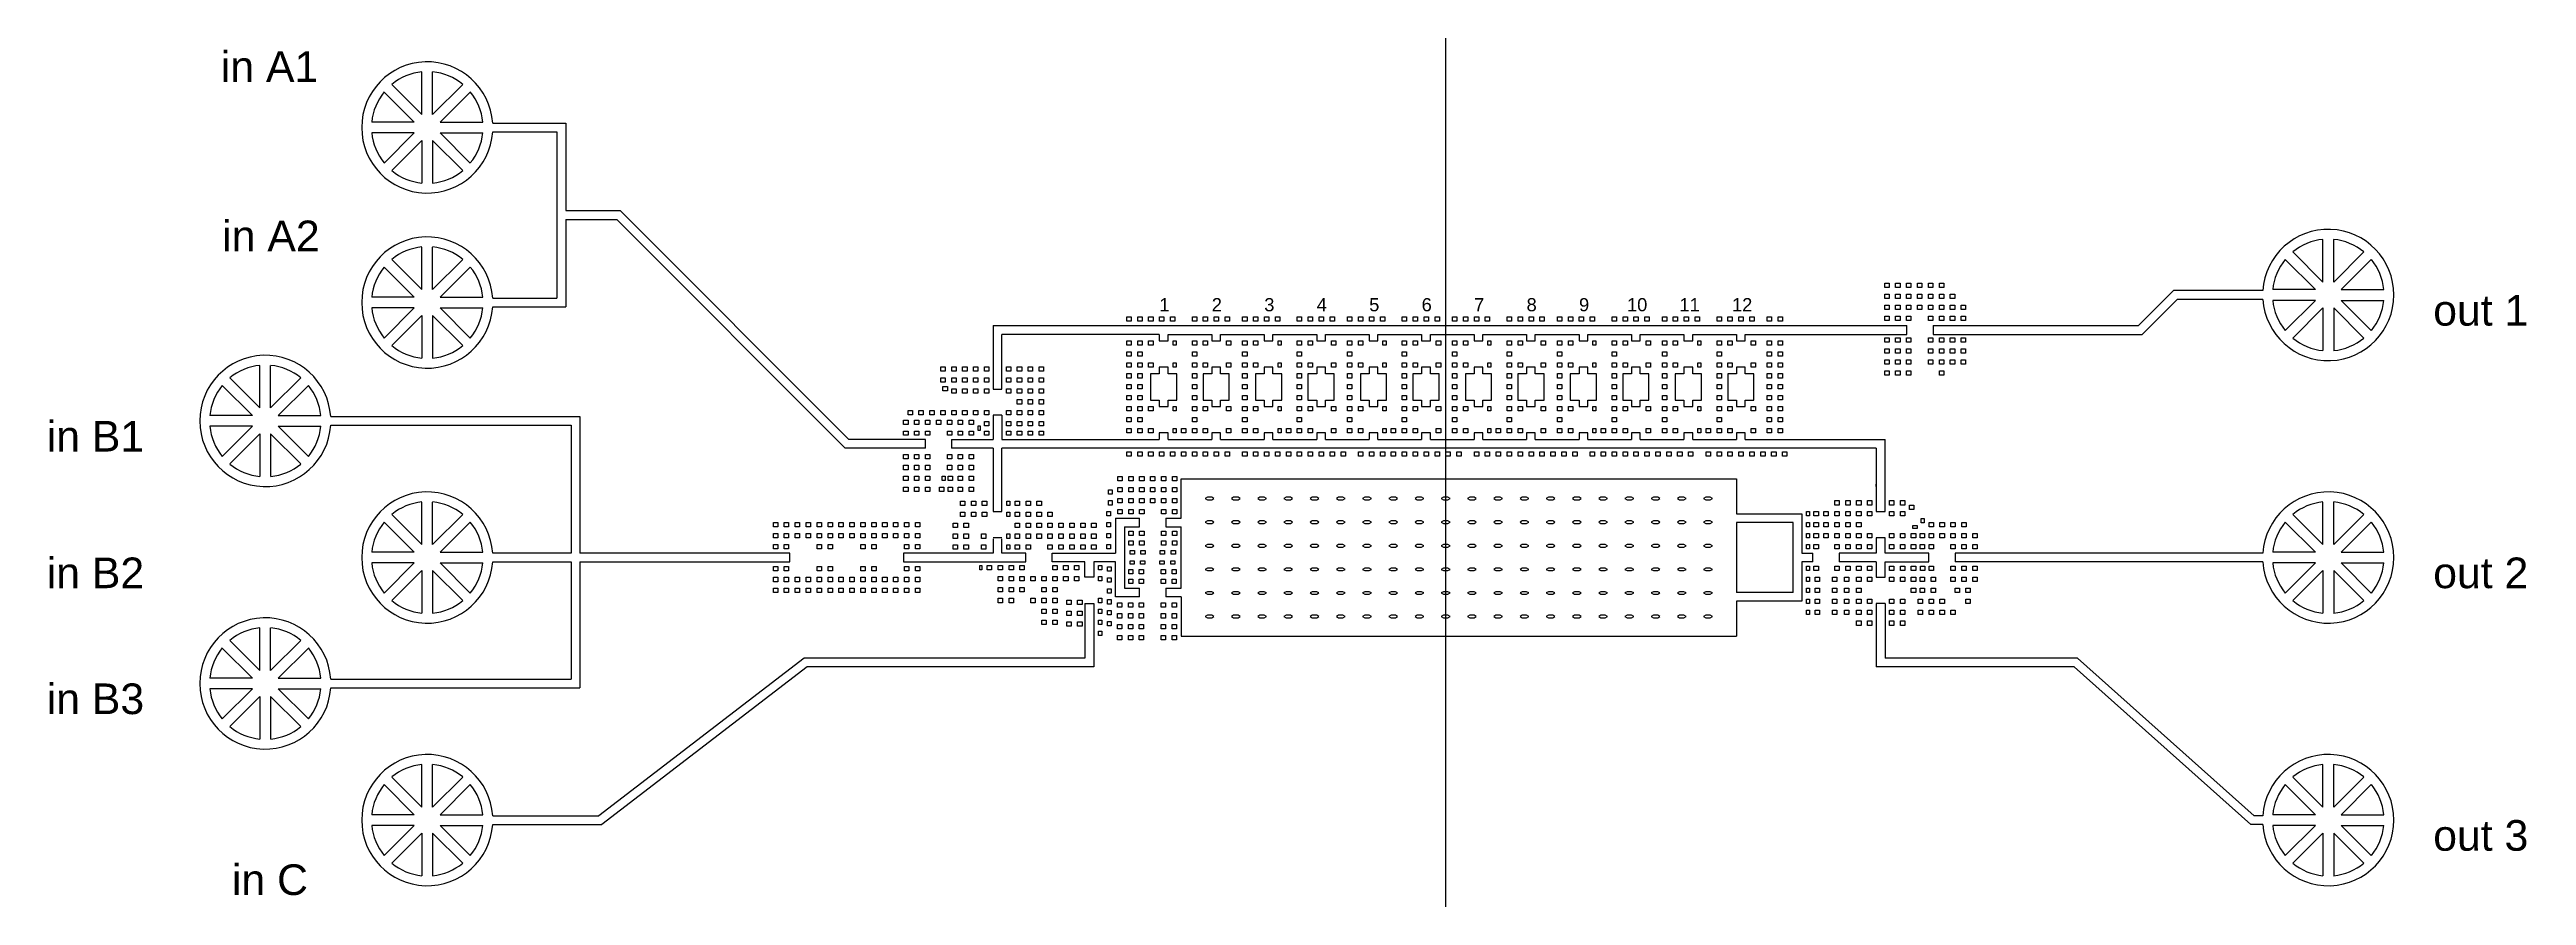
# Model space of a CAD drawing. Header units: millimetres. Extents: x -15719 to 274281, y 25504 to 323346.
# Drawn here: x 48145 to 76472, y 93523 to 103188 of the extents above; entities that cross this region are included whole.
import ezdxf

# ---------------------------------------------------------------- set-up
doc = ezdxf.new("R2010")
doc.units = ezdxf.units.MM
doc.layers.add('CLEAR', color=140, linetype='Continuous')
doc.layers.add('OPAQUE', color=10, linetype='Continuous')
doc.styles.get("Standard").update_dxf_attribs({"font": 'arial.ttf'})

msp = doc.modelspace()

# ---------------------------------------------------------------- texts
at = {"layer": 'CLEAR', "attachment_point": 1}
for s, width, heights, insert, char_height in [('in A1', 1234.99, [2.274e-13], (50104, 103169), 350), ('in A2', 1385.64, [0], (50120, 101234), 350), ('1', 150, [0], (60837, 100348), 150), ('2', 150, [0], (61437, 100348), 150), ('3', 150, [0], (62037, 100348), 150), ('4', 150, [0], (62637, 100348), 150), ('5', 150, [0], (63237, 100348), 150), ('6', 150, [0], (63837, 100348), 150), ('7', 150, [0], (64437, 100348), 150), ('8', 150, [0], (65037, 100348), 150), ('9', 150, [0], (65637, 100348), 150), ('10', 150, [0], (66185, 100348), 150), ('11', 150, [0], (66785, 100348), 150), ('12', 150, [0], (67386, 100348), 150), ('out 1', 1234.99, [2.274e-13], (75406, 100384), 350), ('in B1', 1362.46, [0], (48113, 98945), 350), ('in B2', 1431.99, [0], (48113, 97384), 350), ('out 2', 1234.99, [2.274e-13], (75406, 97384), 350), ('in B3', 1748.72, [0], (48113, 95945), 350), ('out 3', 1234.99, [2.274e-13], (75406, 94384), 350), ('in C', 1155.83, [0], (50231, 93878), 350)]:
    msp.add_mtext_dynamic_manual_height_columns(s, width=width, gutter_width=12.5, heights=heights, dxfattribs=dict(at, insert=insert, char_height=char_height))

# ---------------------------------------------------------------- linework, layer by layer
msp.add_line((64112, 25504), (64112, 127504))
at = {"layer": 'CLEAR'}
for p, q in [((53213, 102348), (54048, 102348)), ((54048, 102348), (54048, 101348)), ((53213, 102248), (53948, 102248)), ((53948, 102248), (53948, 100348)), ((54048, 101348), (54673, 101348)), ((54048, 101248), (54048, 100248)), ((54048, 101248), (54632, 101248)), ((54632, 101248), (57246, 98634)), ((54673, 101348), (57287, 98734)), ((53213, 100348), (53948, 100348)), ((72037, 100034), (72437, 100434)), ((72078, 99934), (72478, 100334)), ((73458, 100434), (72437, 100434)), ((73458, 100334), (72478, 100334)), ((53213, 100248), (54048, 100248)), ((58937, 100034), (69387, 100034)), ((58937, 100034), (58937, 99309)), ((69387, 99934), (69387, 100034)), ((69687, 100034), (72037, 100034)), ((69687, 100034), (69687, 99934)), ((60837, 99934), (59037, 99934)), ((59037, 99309), (59037, 99934)), ((60837, 99934), (60837, 99859)), ((60837, 99859), (60937, 99859)), ((60937, 99859), (60937, 99934)), ((60937, 99934), (61437, 99934)), ((61437, 99934), (61437, 99859)), ((61437, 99859), (61537, 99859)), ((61537, 99859), (61537, 99934)), ((61537, 99934), (62037, 99934)), ((62037, 99934), (62037, 99859)), ((62037, 99859), (62137, 99859)), ((62137, 99859), (62137, 99934)), ((62137, 99934), (62637, 99934)), ((62637, 99934), (62637, 99859)), ((62637, 99859), (62737, 99859)), ((62737, 99859), (62737, 99934)), ((62737, 99934), (63237, 99934)), ((63237, 99934), (63237, 99859)), ((63237, 99859), (63337, 99859)), ((63337, 99859), (63337, 99934)), ((63337, 99934), (63837, 99934)), ((63837, 99934), (63837, 99859)), ((63837, 99859), (63937, 99859)), ((63937, 99859), (63937, 99934)), ((63937, 99934), (64437, 99934)), ((64437, 99934), (64437, 99859)), ((64437, 99859), (64537, 99859)), ((64537, 99859), (64537, 99934)), ((64537, 99934), (65037, 99934)), ((65037, 99934), (65037, 99859)), ((65037, 99859), (65137, 99859)), ((65137, 99859), (65137, 99934)), ((65137, 99934), (65637, 99934)), ((65637, 99934), (65637, 99859)), ((65637, 99859), (65737, 99859)), ((65737, 99859), (65737, 99934)), ((65737, 99934), (66237, 99934)), ((66237, 99934), (66237, 99859)), ((66237, 99859), (66337, 99859)), ((66337, 99859), (66337, 99934)), ((66337, 99934), (66837, 99934)), ((66837, 99934), (66837, 99859)), ((66837, 99859), (66937, 99859)), ((66937, 99859), (66937, 99934)), ((66937, 99934), (67437, 99934)), ((67437, 99934), (67437, 99859)), ((67437, 99859), (67537, 99859)), ((67537, 99859), (67537, 99934)), ((67537, 99934), (69387, 99934)), ((69687, 99934), (72078, 99934)), ((60837, 99484), (60737, 99484)), ((60737, 99484), (60737, 99184)), ((60937, 99559), (60837, 99559)), ((60837, 99559), (60837, 99484)), ((60937, 99484), (60937, 99559)), ((61037, 99484), (60937, 99484)), ((61037, 99184), (61037, 99484)), ((61437, 99484), (61337, 99484)), ((61337, 99484), (61337, 99184)), ((61537, 99559), (61437, 99559)), ((61437, 99559), (61437, 99484)), ((61537, 99484), (61537, 99559)), ((61637, 99484), (61537, 99484)), ((61637, 99184), (61637, 99484)), ((62037, 99484), (61937, 99484)), ((61937, 99484), (61937, 99184)), ((62137, 99559), (62037, 99559)), ((62037, 99559), (62037, 99484)), ((62137, 99484), (62137, 99559)), ((62237, 99484), (62137, 99484)), ((62237, 99184), (62237, 99484)), ((62637, 99484), (62537, 99484)), ((62537, 99484), (62537, 99184)), ((62737, 99559), (62637, 99559)), ((62637, 99559), (62637, 99484)), ((62737, 99484), (62737, 99559)), ((62837, 99484), (62737, 99484)), ((62837, 99184), (62837, 99484)), ((63237, 99484), (63137, 99484)), ((63137, 99484), (63137, 99184)), ((63337, 99559), (63237, 99559)), ((63237, 99559), (63237, 99484)), ((63337, 99484), (63337, 99559)), ((63437, 99484), (63337, 99484)), ((63437, 99184), (63437, 99484)), ((63837, 99484), (63737, 99484)), ((63737, 99484), (63737, 99184)), ((63937, 99559), (63837, 99559)), ((63837, 99559), (63837, 99484)), ((63937, 99484), (63937, 99559)), ((64037, 99484), (63937, 99484)), ((64037, 99184), (64037, 99484)), ((64437, 99484), (64337, 99484)), ((64337, 99484), (64337, 99184)), ((64537, 99559), (64437, 99559)), ((64437, 99559), (64437, 99484)), ((64537, 99484), (64537, 99559)), ((64637, 99484), (64537, 99484)), ((64637, 99184), (64637, 99484)), ((65037, 99484), (64937, 99484)), ((64937, 99484), (64937, 99184)), ((65137, 99559), (65037, 99559)), ((65037, 99559), (65037, 99484)), ((65137, 99484), (65137, 99559)), ((65237, 99484), (65137, 99484)), ((65237, 99184), (65237, 99484)), ((65637, 99484), (65537, 99484)), ((65537, 99484), (65537, 99184)), ((65737, 99559), (65637, 99559)), ((65637, 99559), (65637, 99484)), ((65737, 99484), (65737, 99559)), ((65837, 99484), (65737, 99484)), ((65837, 99184), (65837, 99484)), ((66237, 99484), (66137, 99484)), ((66137, 99484), (66137, 99184)), ((66337, 99559), (66237, 99559)), ((66237, 99559), (66237, 99484)), ((66337, 99484), (66337, 99559)), ((66437, 99484), (66337, 99484)), ((66437, 99184), (66437, 99484)), ((66837, 99484), (66737, 99484)), ((66737, 99484), (66737, 99184)), ((66937, 99559), (66837, 99559)), ((66837, 99559), (66837, 99484)), ((66937, 99484), (66937, 99559)), ((67037, 99484), (66937, 99484)), ((67037, 99184), (67037, 99484)), ((67437, 99484), (67337, 99484)), ((67337, 99484), (67337, 99184)), ((67537, 99559), (67437, 99559)), ((67437, 99559), (67437, 99484)), ((67537, 99484), (67537, 99559)), ((67637, 99484), (67537, 99484)), ((67637, 99184), (67637, 99484)), ((58937, 99309), (59037, 99309)), ((60737, 99184), (60837, 99184)), ((60837, 99184), (60837, 99109)), ((60937, 99184), (61037, 99184)), ((60937, 99109), (60937, 99184)), ((61337, 99184), (61437, 99184)), ((61437, 99184), (61437, 99109)), ((61537, 99184), (61637, 99184)), ((61537, 99109), (61537, 99184)), ((61937, 99184), (62037, 99184)), ((62037, 99184), (62037, 99109)), ((62137, 99184), (62237, 99184)), ((62137, 99109), (62137, 99184)), ((62537, 99184), (62637, 99184)), ((62637, 99184), (62637, 99109)), ((62737, 99184), (62837, 99184)), ((62737, 99109), (62737, 99184)), ((63137, 99184), (63237, 99184)), ((63237, 99184), (63237, 99109)), ((63337, 99184), (63437, 99184)), ((63337, 99109), (63337, 99184)), ((63737, 99184), (63837, 99184)), ((63837, 99184), (63837, 99109)), ((63937, 99184), (64037, 99184)), ((63937, 99109), (63937, 99184)), ((64337, 99184), (64437, 99184)), ((64437, 99184), (64437, 99109)), ((64537, 99184), (64637, 99184)), ((64537, 99109), (64537, 99184)), ((64937, 99184), (65037, 99184)), ((65037, 99184), (65037, 99109)), ((65137, 99184), (65237, 99184)), ((65137, 99109), (65137, 99184)), ((65537, 99184), (65637, 99184)), ((65637, 99184), (65637, 99109)), ((65737, 99184), (65837, 99184)), ((65737, 99109), (65737, 99184)), ((66137, 99184), (66237, 99184)), ((66237, 99184), (66237, 99109)), ((66337, 99184), (66437, 99184)), ((66337, 99109), (66337, 99184)), ((66737, 99184), (66837, 99184)), ((66837, 99184), (66837, 99109)), ((66937, 99184), (67037, 99184)), ((66937, 99109), (66937, 99184)), ((67337, 99184), (67437, 99184)), ((67437, 99184), (67437, 99109)), ((67537, 99184), (67637, 99184)), ((67537, 99109), (67537, 99184)), ((51361, 98995), (54211, 98995)), ((51361, 98895), (54111, 98895)), ((54111, 98895), (54111, 97434)), ((54211, 98995), (54211, 97434)), ((59037, 99009), (58937, 99009)), ((58937, 99009), (58937, 98734)), ((59037, 99009), (59037, 98734)), ((60837, 99109), (60937, 99109)), ((61437, 99109), (61537, 99109)), ((62037, 99109), (62137, 99109)), ((62637, 99109), (62737, 99109)), ((63237, 99109), (63337, 99109)), ((63837, 99109), (63937, 99109)), ((64437, 99109), (64537, 99109)), ((65037, 99109), (65137, 99109)), ((65637, 99109), (65737, 99109)), ((66237, 99109), (66337, 99109)), ((66837, 99109), (66937, 99109)), ((67437, 99109), (67537, 99109)), ((58162, 98634), (57246, 98634)), ((58162, 98734), (57287, 98734)), ((58162, 98634), (58162, 98734)), ((58462, 98734), (58462, 98634)), ((58462, 98734), (58937, 98734)), ((58937, 98634), (58462, 98634)), ((58937, 98634), (58937, 97909)), ((59037, 98734), (60837, 98734)), ((59037, 97909), (59037, 98634)), ((69037, 98634), (59037, 98634)), ((60937, 98809), (60837, 98809)), ((60837, 98809), (60837, 98734)), ((60937, 98734), (60937, 98809)), ((60937, 98734), (61437, 98734)), ((61537, 98809), (61437, 98809)), ((61437, 98809), (61437, 98734)), ((61537, 98734), (61537, 98809)), ((61537, 98734), (62037, 98734)), ((62137, 98809), (62037, 98809)), ((62037, 98809), (62037, 98734)), ((62137, 98734), (62137, 98809)), ((62137, 98734), (62637, 98734)), ((62737, 98809), (62637, 98809)), ((62637, 98809), (62637, 98734)), ((62737, 98734), (62737, 98809)), ((62737, 98734), (63237, 98734)), ((63337, 98809), (63237, 98809)), ((63237, 98809), (63237, 98734)), ((63337, 98734), (63337, 98809)), ((63337, 98734), (63837, 98734)), ((63937, 98809), (63837, 98809)), ((63837, 98809), (63837, 98734)), ((63937, 98734), (63937, 98809)), ((63937, 98734), (64437, 98734)), ((64537, 98809), (64437, 98809)), ((64437, 98809), (64437, 98734)), ((64537, 98734), (64537, 98809)), ((64537, 98734), (65037, 98734)), ((65137, 98809), (65037, 98809)), ((65037, 98809), (65037, 98734)), ((65137, 98734), (65137, 98809)), ((65137, 98734), (65637, 98734)), ((65737, 98809), (65637, 98809)), ((65637, 98809), (65637, 98734)), ((65737, 98734), (65737, 98809)), ((65737, 98734), (66237, 98734)), ((66337, 98809), (66237, 98809)), ((66237, 98809), (66237, 98734)), ((66337, 98734), (66337, 98809)), ((66337, 98734), (66837, 98734)), ((66937, 98809), (66837, 98809)), ((66837, 98809), (66837, 98734)), ((66937, 98734), (66937, 98809)), ((66937, 98734), (67437, 98734)), ((67537, 98809), (67437, 98809)), ((67437, 98809), (67437, 98734)), ((67537, 98734), (67537, 98809)), ((67537, 98734), (69137, 98734)), ((69037, 98634), (69037, 97909)), ((69137, 97909), (69137, 98734)), ((61087, 98284), (67437, 98284)), ((61087, 97834), (61087, 98284)), ((67437, 98284), (67437, 97884)), ((69037, 98194), (69037, 98224)), ((58937, 97909), (59037, 97909)), ((60337, 97834), (60612, 97834)), ((60337, 97834), (60337, 97434)), ((60437, 97734), (60612, 97734)), ((60437, 97734), (60437, 97034)), ((60612, 97734), (60612, 97834)), ((60912, 97834), (61087, 97834)), ((60912, 97834), (60912, 97734)), ((60912, 97734), (61087, 97734)), ((61087, 97034), (61087, 97734)), ((67437, 97884), (68187, 97884)), ((67437, 97784), (67437, 96984)), ((68087, 97784), (67437, 97784)), ((68087, 96984), (68087, 97784)), ((68187, 97884), (68187, 97434)), ((69037, 97909), (69137, 97909)), ((59037, 97609), (58937, 97609)), ((58937, 97599), (58937, 97434)), ((59037, 97434), (59037, 97599)), ((69137, 97609), (69037, 97609)), ((69037, 97609), (69037, 97434)), ((69137, 97434), (69137, 97609)), ((54111, 97434), (53213, 97434)), ((53213, 97334), (54111, 97334)), ((54111, 97334), (54111, 95995)), ((56612, 97434), (54211, 97434)), ((54211, 97334), (56612, 97334)), ((54211, 97334), (54211, 95895)), ((56612, 97334), (56612, 97434)), ((58937, 97434), (57912, 97434)), ((57912, 97434), (57912, 97334)), ((57912, 97334), (59312, 97334)), ((59312, 97434), (59037, 97434)), ((59312, 97334), (59312, 97434)), ((59612, 97334), (59612, 97434)), ((59612, 97434), (60337, 97434)), ((59987, 97334), (59612, 97334)), ((59987, 97159), (59987, 97334)), ((60087, 97334), (60087, 97159)), ((60337, 97334), (60087, 97334)), ((60337, 96934), (60337, 97334)), ((68187, 97434), (68312, 97434)), ((68187, 97334), (68187, 96884)), ((68312, 97334), (68187, 97334)), ((68312, 97334), (68312, 97434)), ((68612, 97434), (68612, 97334)), ((69037, 97434), (68612, 97434)), ((69037, 97334), (68612, 97334)), ((69037, 97334), (69037, 97159)), ((69637, 97434), (69137, 97434)), ((69137, 97334), (69637, 97334)), ((69137, 97159), (69137, 97334)), ((69637, 97334), (69637, 97434)), ((69937, 97434), (69937, 97334)), ((73458, 97434), (69937, 97434)), ((73458, 97334), (69937, 97334)), ((60087, 97159), (59987, 97159)), ((60612, 96934), (60337, 96934)), ((60437, 97034), (60612, 97034)), ((60612, 96934), (60612, 97034)), ((60912, 97034), (61087, 97034)), ((60912, 97034), (60912, 96934)), ((61087, 96934), (60912, 96934)), ((61087, 96934), (61087, 96484)), ((68087, 96984), (67437, 96984)), ((67437, 96884), (67437, 96484)), ((68187, 96884), (67437, 96884)), ((69037, 97159), (69137, 97159)), ((59987, 96859), (60087, 96859)), ((59987, 96859), (59987, 96234)), ((60087, 96859), (60087, 96134)), ((69137, 96859), (69037, 96859)), ((69037, 96859), (69037, 96134)), ((69137, 96859), (69137, 96234)), ((61087, 96484), (67437, 96484)), ((56774, 96234), (54429, 94434)), ((56808, 96134), (54463, 94334)), ((59987, 96234), (56774, 96234)), ((60087, 96134), (56808, 96134)), ((71299, 96134), (69037, 96134)), ((71337, 96234), (69137, 96234)), ((73319, 94334), (71299, 96134)), ((73357, 94434), (71337, 96234)), ((51361, 95995), (54111, 95995)), ((51361, 95895), (54211, 95895)), ((53213, 94434), (54429, 94434)), ((53213, 94334), (54463, 94334)), ((73458, 94334), (73319, 94334)), ((73458, 94434), (73357, 94434))]:
    msp.add_line(p, q, dxfattribs=at)
for points in [[(69183, 100468), (69133, 100468), (69133, 100518), (69183, 100518)], [(69183, 100343), (69133, 100343), (69133, 100393), (69183, 100393)], [(69308, 100468), (69258, 100468), (69258, 100518), (69308, 100518)], [(69308, 100343), (69258, 100343), (69258, 100393), (69308, 100393)], [(69433, 100468), (69383, 100468), (69383, 100518), (69433, 100518)], [(69433, 100343), (69383, 100343), (69383, 100393), (69433, 100393)], [(69558, 100468), (69508, 100468), (69508, 100518), (69558, 100518)], [(69558, 100343), (69508, 100343), (69508, 100393), (69558, 100393)], [(69683, 100468), (69633, 100468), (69633, 100518), (69683, 100518)], [(69683, 100343), (69633, 100343), (69633, 100393), (69683, 100393)], [(69808, 100468), (69758, 100468), (69758, 100518), (69808, 100518)], [(69808, 100343), (69758, 100343), (69758, 100393), (69808, 100393)], [(69933, 100343), (69883, 100343), (69883, 100393), (69933, 100393)], [(60515, 100085), (60465, 100085), (60465, 100135), (60515, 100135)], [(60640, 100085), (60590, 100085), (60590, 100135), (60640, 100135)], [(60765, 100085), (60715, 100085), (60715, 100135), (60765, 100135)], [(60890, 100085), (60840, 100085), (60840, 100135), (60890, 100135)], [(61015, 100085), (60965, 100085), (60965, 100135), (61015, 100135)], [(61265, 100085), (61215, 100085), (61215, 100135), (61265, 100135)], [(61390, 100085), (61340, 100085), (61340, 100135), (61390, 100135)], [(61515, 100085), (61465, 100085), (61465, 100135), (61515, 100135)], [(61640, 100085), (61590, 100085), (61590, 100135), (61640, 100135)], [(61840, 100085), (61790, 100085), (61790, 100135), (61840, 100135)], [(61965, 100085), (61915, 100085), (61915, 100135), (61965, 100135)], [(62090, 100085), (62040, 100085), (62040, 100135), (62090, 100135)], [(62215, 100085), (62165, 100085), (62165, 100135), (62215, 100135)], [(62465, 100085), (62415, 100085), (62415, 100135), (62465, 100135)], [(62590, 100085), (62540, 100085), (62540, 100135), (62590, 100135)], [(62715, 100085), (62665, 100085), (62665, 100135), (62715, 100135)], [(62840, 100085), (62790, 100085), (62790, 100135), (62840, 100135)], [(63040, 100085), (62990, 100085), (62990, 100135), (63040, 100135)], [(63165, 100085), (63115, 100085), (63115, 100135), (63165, 100135)], [(63290, 100085), (63240, 100085), (63240, 100135), (63290, 100135)], [(63415, 100085), (63365, 100085), (63365, 100135), (63415, 100135)], [(63665, 100085), (63615, 100085), (63615, 100135), (63665, 100135)], [(63790, 100085), (63740, 100085), (63740, 100135), (63790, 100135)], [(63915, 100085), (63865, 100085), (63865, 100135), (63915, 100135)], [(64040, 100085), (63990, 100085), (63990, 100135), (64040, 100135)], [(64240, 100085), (64190, 100085), (64190, 100135), (64240, 100135)], [(64365, 100085), (64315, 100085), (64315, 100135), (64365, 100135)], [(64490, 100085), (64440, 100085), (64440, 100135), (64490, 100135)], [(64615, 100085), (64565, 100085), (64565, 100135), (64615, 100135)], [(64865, 100085), (64815, 100085), (64815, 100135), (64865, 100135)], [(64990, 100085), (64940, 100085), (64940, 100135), (64990, 100135)], [(65115, 100085), (65065, 100085), (65065, 100135), (65115, 100135)], [(65240, 100085), (65190, 100085), (65190, 100135), (65240, 100135)], [(65440, 100085), (65390, 100085), (65390, 100135), (65440, 100135)], [(65565, 100085), (65515, 100085), (65515, 100135), (65565, 100135)], [(65690, 100085), (65640, 100085), (65640, 100135), (65690, 100135)], [(65815, 100085), (65765, 100085), (65765, 100135), (65815, 100135)], [(66065, 100085), (66015, 100085), (66015, 100135), (66065, 100135)], [(66190, 100085), (66140, 100085), (66140, 100135), (66190, 100135)], [(66315, 100085), (66265, 100085), (66265, 100135), (66315, 100135)], [(66440, 100085), (66390, 100085), (66390, 100135), (66440, 100135)], [(66640, 100085), (66590, 100085), (66590, 100135), (66640, 100135)], [(66765, 100085), (66715, 100085), (66715, 100135), (66765, 100135)], [(66890, 100085), (66840, 100085), (66840, 100135), (66890, 100135)], [(67015, 100085), (66965, 100085), (66965, 100135), (67015, 100135)], [(67265, 100085), (67215, 100085), (67215, 100135), (67265, 100135)], [(67390, 100085), (67340, 100085), (67340, 100135), (67390, 100135)], [(67515, 100085), (67465, 100085), (67465, 100135), (67515, 100135)], [(67640, 100085), (67590, 100085), (67590, 100135), (67640, 100135)], [(67840, 100085), (67790, 100085), (67790, 100135), (67840, 100135)], [(67965, 100085), (67915, 100085), (67915, 100135), (67965, 100135)], [(69183, 100218), (69133, 100218), (69133, 100268), (69183, 100268)], [(69183, 100093), (69133, 100093), (69133, 100143), (69183, 100143)], [(69308, 100218), (69258, 100218), (69258, 100268), (69308, 100268)], [(69308, 100093), (69258, 100093), (69258, 100143), (69308, 100143)], [(69433, 100218), (69383, 100218), (69383, 100268), (69433, 100268)], [(69433, 100093), (69383, 100093), (69383, 100143), (69433, 100143)], [(69558, 100218), (69508, 100218), (69508, 100268), (69558, 100268)], [(69683, 100218), (69633, 100218), (69633, 100268), (69683, 100268)], [(69683, 100093), (69633, 100093), (69633, 100143), (69683, 100143)], [(69808, 100218), (69758, 100218), (69758, 100268), (69808, 100268)], [(69808, 100093), (69758, 100093), (69758, 100143), (69808, 100143)], [(69933, 100218), (69883, 100218), (69883, 100268), (69933, 100268)], [(69933, 100093), (69883, 100093), (69883, 100143), (69933, 100143)], [(70058, 100218), (70008, 100218), (70008, 100268), (70058, 100268)], [(70058, 100093), (70008, 100093), (70008, 100143), (70058, 100143)], [(60515, 99810), (60465, 99810), (60465, 99860), (60515, 99860)], [(60515, 99685), (60465, 99685), (60465, 99735), (60515, 99735)], [(60640, 99810), (60590, 99810), (60590, 99860), (60640, 99860)], [(60640, 99685), (60590, 99685), (60590, 99735), (60640, 99735)], [(60765, 99810), (60715, 99810), (60715, 99860), (60765, 99860)], [(61030, 99810), (60995, 99810), (60995, 99860), (61030, 99860)], [(61265, 99810), (61215, 99810), (61215, 99860), (61265, 99860)], [(61265, 99685), (61215, 99685), (61215, 99735), (61265, 99735)], [(61390, 99810), (61340, 99810), (61340, 99860), (61390, 99860)], [(61655, 99810), (61605, 99810), (61605, 99860), (61655, 99860)], [(61840, 99810), (61790, 99810), (61790, 99860), (61840, 99860)], [(61840, 99685), (61790, 99685), (61790, 99735), (61840, 99735)], [(61965, 99810), (61915, 99810), (61915, 99860), (61965, 99860)], [(62230, 99810), (62195, 99810), (62195, 99860), (62230, 99860)], [(62465, 99810), (62415, 99810), (62415, 99860), (62465, 99860)], [(62465, 99685), (62415, 99685), (62415, 99735), (62465, 99735)], [(62590, 99810), (62540, 99810), (62540, 99860), (62590, 99860)], [(62855, 99810), (62805, 99810), (62805, 99860), (62855, 99860)], [(63040, 99810), (62990, 99810), (62990, 99860), (63040, 99860)], [(63040, 99685), (62990, 99685), (62990, 99735), (63040, 99735)], [(63165, 99810), (63115, 99810), (63115, 99860), (63165, 99860)], [(63430, 99810), (63395, 99810), (63395, 99860), (63430, 99860)], [(63665, 99810), (63615, 99810), (63615, 99860), (63665, 99860)], [(63665, 99685), (63615, 99685), (63615, 99735), (63665, 99735)], [(63790, 99810), (63740, 99810), (63740, 99860), (63790, 99860)], [(64055, 99810), (64005, 99810), (64005, 99860), (64055, 99860)], [(64240, 99810), (64190, 99810), (64190, 99860), (64240, 99860)], [(64240, 99685), (64190, 99685), (64190, 99735), (64240, 99735)], [(64365, 99810), (64315, 99810), (64315, 99860), (64365, 99860)], [(64630, 99810), (64595, 99810), (64595, 99860), (64630, 99860)], [(64865, 99810), (64815, 99810), (64815, 99860), (64865, 99860)], [(64865, 99685), (64815, 99685), (64815, 99735), (64865, 99735)], [(64990, 99810), (64940, 99810), (64940, 99860), (64990, 99860)], [(65255, 99810), (65205, 99810), (65205, 99860), (65255, 99860)], [(65440, 99810), (65390, 99810), (65390, 99860), (65440, 99860)], [(65440, 99685), (65390, 99685), (65390, 99735), (65440, 99735)], [(65565, 99810), (65515, 99810), (65515, 99860), (65565, 99860)], [(65830, 99810), (65795, 99810), (65795, 99860), (65830, 99860)], [(66065, 99810), (66015, 99810), (66015, 99860), (66065, 99860)], [(66065, 99685), (66015, 99685), (66015, 99735), (66065, 99735)], [(66190, 99810), (66140, 99810), (66140, 99860), (66190, 99860)], [(66455, 99810), (66405, 99810), (66405, 99860), (66455, 99860)], [(66640, 99810), (66590, 99810), (66590, 99860), (66640, 99860)], [(66640, 99685), (66590, 99685), (66590, 99735), (66640, 99735)], [(66765, 99810), (66715, 99810), (66715, 99860), (66765, 99860)], [(67030, 99810), (66995, 99810), (66995, 99860), (67030, 99860)], [(67265, 99810), (67215, 99810), (67215, 99860), (67265, 99860)], [(67265, 99685), (67215, 99685), (67215, 99735), (67265, 99735)], [(67390, 99810), (67340, 99810), (67340, 99860), (67390, 99860)], [(67655, 99810), (67605, 99810), (67605, 99860), (67655, 99860)], [(67840, 99810), (67790, 99810), (67790, 99860), (67840, 99860)], [(67840, 99685), (67790, 99685), (67790, 99735), (67840, 99735)], [(67965, 99810), (67915, 99810), (67915, 99860), (67965, 99860)], [(67965, 99685), (67915, 99685), (67915, 99735), (67965, 99735)], [(69183, 99843), (69133, 99843), (69133, 99893), (69183, 99893)], [(69183, 99718), (69133, 99718), (69133, 99768), (69183, 99768)], [(69308, 99843), (69258, 99843), (69258, 99893), (69308, 99893)], [(69308, 99718), (69258, 99718), (69258, 99768), (69308, 99768)], [(69433, 99843), (69383, 99843), (69383, 99893), (69433, 99893)], [(69433, 99718), (69383, 99718), (69383, 99768), (69433, 99768)], [(69683, 99843), (69633, 99843), (69633, 99893), (69683, 99893)], [(69683, 99718), (69633, 99718), (69633, 99768), (69683, 99768)], [(69808, 99843), (69758, 99843), (69758, 99893), (69808, 99893)], [(69808, 99718), (69758, 99718), (69758, 99768), (69808, 99768)], [(69933, 99843), (69883, 99843), (69883, 99893), (69933, 99893)], [(69933, 99718), (69883, 99718), (69883, 99768), (69933, 99768)], [(70058, 99843), (70008, 99843), (70008, 99893), (70058, 99893)], [(70058, 99718), (70008, 99718), (70008, 99768), (70058, 99768)], [(58388, 99513), (58338, 99513), (58338, 99563), (58388, 99563)], [(58388, 99388), (58338, 99388), (58338, 99438), (58388, 99438)], [(58513, 99513), (58463, 99513), (58463, 99563), (58513, 99563)], [(58513, 99388), (58463, 99388), (58463, 99438), (58513, 99438)], [(58638, 99513), (58588, 99513), (58588, 99563), (58638, 99563)], [(58638, 99388), (58588, 99388), (58588, 99438), (58638, 99438)], [(58763, 99513), (58713, 99513), (58713, 99563), (58763, 99563)], [(58763, 99388), (58713, 99388), (58713, 99438), (58763, 99438)], [(58888, 99513), (58838, 99513), (58838, 99563), (58888, 99563)], [(58888, 99388), (58838, 99388), (58838, 99438), (58888, 99438)], [(59138, 99513), (59088, 99513), (59088, 99563), (59138, 99563)], [(59138, 99388), (59088, 99388), (59088, 99438), (59138, 99438)], [(59263, 99513), (59213, 99513), (59213, 99563), (59263, 99563)], [(59263, 99388), (59213, 99388), (59213, 99438), (59263, 99438)], [(59388, 99513), (59338, 99513), (59338, 99563), (59388, 99563)], [(59388, 99388), (59338, 99388), (59338, 99438), (59388, 99438)], [(59513, 99513), (59463, 99513), (59463, 99563), (59513, 99563)], [(59513, 99388), (59463, 99388), (59463, 99438), (59513, 99438)], [(60515, 99560), (60465, 99560), (60465, 99610), (60515, 99610)], [(60515, 99435), (60465, 99435), (60465, 99485), (60515, 99485)], [(60640, 99560), (60590, 99560), (60590, 99610), (60640, 99610)], [(60640, 99435), (60590, 99435), (60590, 99485), (60640, 99485)], [(60765, 99560), (60715, 99560), (60715, 99610), (60765, 99610)], [(61030, 99560), (60995, 99560), (60995, 99610), (61030, 99610)], [(61265, 99560), (61215, 99560), (61215, 99610), (61265, 99610)], [(61265, 99435), (61215, 99435), (61215, 99485), (61265, 99485)], [(61390, 99560), (61340, 99560), (61340, 99610), (61390, 99610)], [(61655, 99560), (61605, 99560), (61605, 99610), (61655, 99610)], [(61840, 99560), (61790, 99560), (61790, 99610), (61840, 99610)], [(61840, 99435), (61790, 99435), (61790, 99485), (61840, 99485)], [(61965, 99560), (61915, 99560), (61915, 99610), (61965, 99610)], [(62230, 99560), (62195, 99560), (62195, 99610), (62230, 99610)], [(62465, 99560), (62415, 99560), (62415, 99610), (62465, 99610)], [(62465, 99435), (62415, 99435), (62415, 99485), (62465, 99485)], [(62590, 99560), (62540, 99560), (62540, 99610), (62590, 99610)], [(62855, 99560), (62805, 99560), (62805, 99610), (62855, 99610)], [(63040, 99560), (62990, 99560), (62990, 99610), (63040, 99610)], [(63040, 99435), (62990, 99435), (62990, 99485), (63040, 99485)], [(63165, 99560), (63115, 99560), (63115, 99610), (63165, 99610)], [(63430, 99560), (63395, 99560), (63395, 99610), (63430, 99610)], [(63665, 99560), (63615, 99560), (63615, 99610), (63665, 99610)], [(63665, 99435), (63615, 99435), (63615, 99485), (63665, 99485)], [(63790, 99560), (63740, 99560), (63740, 99610), (63790, 99610)], [(64055, 99560), (64005, 99560), (64005, 99610), (64055, 99610)], [(64240, 99560), (64190, 99560), (64190, 99610), (64240, 99610)], [(64240, 99435), (64190, 99435), (64190, 99485), (64240, 99485)], [(64365, 99560), (64315, 99560), (64315, 99610), (64365, 99610)], [(64630, 99560), (64595, 99560), (64595, 99610), (64630, 99610)], [(64865, 99560), (64815, 99560), (64815, 99610), (64865, 99610)], [(64865, 99435), (64815, 99435), (64815, 99485), (64865, 99485)], [(64990, 99560), (64940, 99560), (64940, 99610), (64990, 99610)], [(65255, 99560), (65205, 99560), (65205, 99610), (65255, 99610)], [(65440, 99560), (65390, 99560), (65390, 99610), (65440, 99610)], [(65440, 99435), (65390, 99435), (65390, 99485), (65440, 99485)], [(65565, 99560), (65515, 99560), (65515, 99610), (65565, 99610)], [(65830, 99560), (65795, 99560), (65795, 99610), (65830, 99610)], [(66065, 99560), (66015, 99560), (66015, 99610), (66065, 99610)], [(66065, 99435), (66015, 99435), (66015, 99485), (66065, 99485)], [(66190, 99560), (66140, 99560), (66140, 99610), (66190, 99610)], [(66455, 99560), (66405, 99560), (66405, 99610), (66455, 99610)], [(66640, 99560), (66590, 99560), (66590, 99610), (66640, 99610)], [(66640, 99435), (66590, 99435), (66590, 99485), (66640, 99485)], [(66765, 99560), (66715, 99560), (66715, 99610), (66765, 99610)], [(67030, 99560), (66995, 99560), (66995, 99610), (67030, 99610)], [(67265, 99560), (67215, 99560), (67215, 99610), (67265, 99610)], [(67265, 99435), (67215, 99435), (67215, 99485), (67265, 99485)], [(67390, 99560), (67340, 99560), (67340, 99610), (67390, 99610)], [(67655, 99560), (67605, 99560), (67605, 99610), (67655, 99610)], [(67840, 99560), (67790, 99560), (67790, 99610), (67840, 99610)], [(67840, 99435), (67790, 99435), (67790, 99485), (67840, 99485)], [(67965, 99560), (67915, 99560), (67915, 99610), (67965, 99610)], [(67965, 99435), (67915, 99435), (67915, 99485), (67965, 99485)], [(69183, 99593), (69133, 99593), (69133, 99643), (69183, 99643)], [(69183, 99468), (69133, 99468), (69133, 99518), (69183, 99518)], [(69308, 99593), (69258, 99593), (69258, 99643), (69308, 99643)], [(69308, 99468), (69258, 99468), (69258, 99518), (69308, 99518)], [(69433, 99593), (69383, 99593), (69383, 99643), (69433, 99643)], [(69433, 99468), (69383, 99468), (69383, 99518), (69433, 99518)], [(69683, 99593), (69633, 99593), (69633, 99643), (69683, 99643)], [(69808, 99593), (69758, 99593), (69758, 99643), (69808, 99643)], [(69808, 99468), (69758, 99468), (69758, 99518), (69808, 99518)], [(69933, 99593), (69883, 99593), (69883, 99643), (69933, 99643)], [(70058, 99593), (70008, 99593), (70008, 99643), (70058, 99643)], [(58413, 99288), (58363, 99288), (58363, 99338), (58413, 99338)], [(58513, 99263), (58463, 99263), (58463, 99313), (58513, 99313)], [(58638, 99263), (58588, 99263), (58588, 99313), (58638, 99313)], [(58763, 99263), (58713, 99263), (58713, 99313), (58763, 99313)], [(58888, 99263), (58838, 99263), (58838, 99313), (58888, 99313)], [(59138, 99263), (59088, 99263), (59088, 99313), (59138, 99313)], [(59263, 99263), (59213, 99263), (59213, 99313), (59263, 99313)], [(59263, 99138), (59213, 99138), (59213, 99188), (59263, 99188)], [(59388, 99263), (59338, 99263), (59338, 99313), (59388, 99313)], [(59388, 99138), (59338, 99138), (59338, 99188), (59388, 99188)], [(59513, 99263), (59463, 99263), (59463, 99313), (59513, 99313)], [(59513, 99138), (59463, 99138), (59463, 99188), (59513, 99188)], [(60515, 99310), (60465, 99310), (60465, 99360), (60515, 99360)], [(60515, 99185), (60465, 99185), (60465, 99235), (60515, 99235)], [(60640, 99310), (60590, 99310), (60590, 99360), (60640, 99360)], [(60640, 99185), (60590, 99185), (60590, 99235), (60640, 99235)], [(61265, 99310), (61215, 99310), (61215, 99360), (61265, 99360)], [(61265, 99185), (61215, 99185), (61215, 99235), (61265, 99235)], [(61840, 99310), (61790, 99310), (61790, 99360), (61840, 99360)], [(61840, 99185), (61790, 99185), (61790, 99235), (61840, 99235)], [(62465, 99310), (62415, 99310), (62415, 99360), (62465, 99360)], [(62465, 99185), (62415, 99185), (62415, 99235), (62465, 99235)], [(63040, 99310), (62990, 99310), (62990, 99360), (63040, 99360)], [(63040, 99185), (62990, 99185), (62990, 99235), (63040, 99235)], [(63665, 99310), (63615, 99310), (63615, 99360), (63665, 99360)], [(63665, 99185), (63615, 99185), (63615, 99235), (63665, 99235)], [(64240, 99310), (64190, 99310), (64190, 99360), (64240, 99360)], [(64240, 99185), (64190, 99185), (64190, 99235), (64240, 99235)], [(64865, 99310), (64815, 99310), (64815, 99360), (64865, 99360)], [(64865, 99185), (64815, 99185), (64815, 99235), (64865, 99235)], [(65440, 99310), (65390, 99310), (65390, 99360), (65440, 99360)], [(65440, 99185), (65390, 99185), (65390, 99235), (65440, 99235)], [(66065, 99310), (66015, 99310), (66015, 99360), (66065, 99360)], [(66065, 99185), (66015, 99185), (66015, 99235), (66065, 99235)], [(66640, 99310), (66590, 99310), (66590, 99360), (66640, 99360)], [(66640, 99185), (66590, 99185), (66590, 99235), (66640, 99235)], [(67265, 99310), (67215, 99310), (67215, 99360), (67265, 99360)], [(67265, 99185), (67215, 99185), (67215, 99235), (67265, 99235)], [(67840, 99310), (67790, 99310), (67790, 99360), (67840, 99360)], [(67840, 99185), (67790, 99185), (67790, 99235), (67840, 99235)], [(67965, 99310), (67915, 99310), (67915, 99360), (67965, 99360)], [(67965, 99185), (67915, 99185), (67915, 99235), (67965, 99235)], [(57963, 98903), (57913, 98903), (57913, 98953), (57963, 98953)], [(58013, 99013), (57963, 99013), (57963, 99063), (58013, 99063)], [(58088, 98903), (58038, 98903), (58038, 98953), (58088, 98953)], [(58138, 99013), (58088, 99013), (58088, 99063), (58138, 99063)], [(58213, 98903), (58163, 98903), (58163, 98953), (58213, 98953)], [(58263, 99013), (58213, 99013), (58213, 99063), (58263, 99063)], [(58338, 98903), (58288, 98903), (58288, 98953), (58338, 98953)], [(58388, 99013), (58338, 99013), (58338, 99063), (58388, 99063)], [(58463, 98903), (58413, 98903), (58413, 98953), (58463, 98953)], [(58513, 99013), (58463, 99013), (58463, 99063), (58513, 99063)], [(58588, 98903), (58538, 98903), (58538, 98953), (58588, 98953)], [(58638, 99013), (58588, 99013), (58588, 99063), (58638, 99063)], [(58713, 98903), (58663, 98903), (58663, 98953), (58713, 98953)], [(58763, 99013), (58713, 99013), (58713, 99063), (58763, 99063)], [(58790, 98837), (58765, 98837), (58765, 98887), (58790, 98887)], [(58888, 99013), (58838, 99013), (58838, 99063), (58888, 99063)], [(58888, 98888), (58838, 98888), (58838, 98938), (58888, 98938)], [(59138, 99013), (59088, 99013), (59088, 99063), (59138, 99063)], [(59138, 98888), (59088, 98888), (59088, 98938), (59138, 98938)], [(59263, 99013), (59213, 99013), (59213, 99063), (59263, 99063)], [(59263, 98888), (59213, 98888), (59213, 98938), (59263, 98938)], [(59388, 99013), (59338, 99013), (59338, 99063), (59388, 99063)], [(59388, 98888), (59338, 98888), (59338, 98938), (59388, 98938)], [(59513, 99013), (59463, 99013), (59463, 99063), (59513, 99063)], [(59513, 98888), (59463, 98888), (59463, 98938), (59513, 98938)], [(60515, 99060), (60465, 99060), (60465, 99110), (60515, 99110)], [(60515, 98935), (60465, 98935), (60465, 98985), (60515, 98985)], [(60640, 99060), (60590, 99060), (60590, 99110), (60640, 99110)], [(60640, 98935), (60590, 98935), (60590, 98985), (60640, 98985)], [(60765, 99060), (60715, 99060), (60715, 99110), (60765, 99110)], [(61030, 99060), (60995, 99060), (60995, 99110), (61030, 99110)], [(61265, 99060), (61215, 99060), (61215, 99110), (61265, 99110)], [(61265, 98935), (61215, 98935), (61215, 98985), (61265, 98985)], [(61390, 99060), (61340, 99060), (61340, 99110), (61390, 99110)], [(61655, 99060), (61605, 99060), (61605, 99110), (61655, 99110)], [(61840, 99060), (61790, 99060), (61790, 99110), (61840, 99110)], [(61840, 98935), (61790, 98935), (61790, 98985), (61840, 98985)], [(61965, 99060), (61915, 99060), (61915, 99110), (61965, 99110)], [(62230, 99060), (62195, 99060), (62195, 99110), (62230, 99110)], [(62465, 99060), (62415, 99060), (62415, 99110), (62465, 99110)], [(62465, 98935), (62415, 98935), (62415, 98985), (62465, 98985)], [(62590, 99060), (62540, 99060), (62540, 99110), (62590, 99110)], [(62855, 99060), (62805, 99060), (62805, 99110), (62855, 99110)], [(63040, 99060), (62990, 99060), (62990, 99110), (63040, 99110)], [(63040, 98935), (62990, 98935), (62990, 98985), (63040, 98985)], [(63165, 99060), (63115, 99060), (63115, 99110), (63165, 99110)], [(63430, 99060), (63395, 99060), (63395, 99110), (63430, 99110)], [(63665, 99060), (63615, 99060), (63615, 99110), (63665, 99110)], [(63665, 98935), (63615, 98935), (63615, 98985), (63665, 98985)], [(63790, 99060), (63740, 99060), (63740, 99110), (63790, 99110)], [(64055, 99060), (64005, 99060), (64005, 99110), (64055, 99110)], [(64240, 99060), (64190, 99060), (64190, 99110), (64240, 99110)], [(64240, 98935), (64190, 98935), (64190, 98985), (64240, 98985)], [(64365, 99060), (64315, 99060), (64315, 99110), (64365, 99110)], [(64630, 99060), (64595, 99060), (64595, 99110), (64630, 99110)], [(64865, 99060), (64815, 99060), (64815, 99110), (64865, 99110)], [(64865, 98935), (64815, 98935), (64815, 98985), (64865, 98985)], [(64990, 99060), (64940, 99060), (64940, 99110), (64990, 99110)], [(65255, 99060), (65205, 99060), (65205, 99110), (65255, 99110)], [(65440, 99060), (65390, 99060), (65390, 99110), (65440, 99110)], [(65440, 98935), (65390, 98935), (65390, 98985), (65440, 98985)], [(65565, 99060), (65515, 99060), (65515, 99110), (65565, 99110)], [(65830, 99060), (65795, 99060), (65795, 99110), (65830, 99110)], [(66065, 99060), (66015, 99060), (66015, 99110), (66065, 99110)], [(66065, 98935), (66015, 98935), (66015, 98985), (66065, 98985)], [(66190, 99060), (66140, 99060), (66140, 99110), (66190, 99110)], [(66455, 99060), (66405, 99060), (66405, 99110), (66455, 99110)], [(66640, 99060), (66590, 99060), (66590, 99110), (66640, 99110)], [(66640, 98935), (66590, 98935), (66590, 98985), (66640, 98985)], [(66765, 99060), (66715, 99060), (66715, 99110), (66765, 99110)], [(67030, 99060), (66995, 99060), (66995, 99110), (67030, 99110)], [(67265, 99060), (67215, 99060), (67215, 99110), (67265, 99110)], [(67265, 98935), (67215, 98935), (67215, 98985), (67265, 98985)], [(67390, 99060), (67340, 99060), (67340, 99110), (67390, 99110)], [(67655, 99060), (67605, 99060), (67605, 99110), (67655, 99110)], [(67840, 99060), (67790, 99060), (67790, 99110), (67840, 99110)], [(67840, 98935), (67790, 98935), (67790, 98985), (67840, 98985)], [(67965, 99060), (67915, 99060), (67915, 99110), (67965, 99110)], [(67965, 98935), (67915, 98935), (67915, 98985), (67965, 98985)], [(57963, 98783), (57913, 98783), (57913, 98828), (57963, 98828)], [(58088, 98783), (58038, 98783), (58038, 98828), (58088, 98828)], [(58213, 98783), (58163, 98783), (58163, 98828), (58213, 98828)], [(58463, 98783), (58413, 98783), (58413, 98828), (58463, 98828)], [(58588, 98783), (58538, 98783), (58538, 98828), (58588, 98828)], [(58713, 98783), (58663, 98783), (58663, 98828), (58713, 98828)], [(58888, 98783), (58838, 98783), (58838, 98828), (58888, 98828)], [(59138, 98783), (59088, 98783), (59088, 98828), (59138, 98828)], [(59263, 98783), (59213, 98783), (59213, 98828), (59263, 98828)], [(59388, 98783), (59338, 98783), (59338, 98828), (59388, 98828)], [(59513, 98783), (59463, 98783), (59463, 98828), (59513, 98828)], [(60515, 98810), (60465, 98810), (60465, 98860), (60515, 98860)], [(60515, 98541), (60465, 98541), (60465, 98591), (60515, 98591)], [(60640, 98810), (60590, 98810), (60590, 98860), (60640, 98860)], [(60640, 98541), (60590, 98541), (60590, 98591), (60640, 98591)], [(60765, 98810), (60715, 98810), (60715, 98860), (60765, 98860)], [(60765, 98541), (60715, 98541), (60715, 98591), (60765, 98591)], [(60890, 98541), (60840, 98541), (60840, 98591), (60890, 98591)], [(61015, 98541), (60965, 98541), (60965, 98591), (61015, 98591)], [(61030, 98810), (60995, 98810), (60995, 98860), (61030, 98860)], [(61140, 98810), (61090, 98810), (61090, 98860), (61140, 98860)], [(61140, 98541), (61090, 98541), (61090, 98591), (61140, 98591)], [(61265, 98810), (61215, 98810), (61215, 98860), (61265, 98860)], [(61265, 98541), (61215, 98541), (61215, 98591), (61265, 98591)], [(61390, 98810), (61340, 98810), (61340, 98860), (61390, 98860)], [(61390, 98541), (61340, 98541), (61340, 98591), (61390, 98591)], [(61515, 98541), (61465, 98541), (61465, 98591), (61515, 98591)], [(61640, 98541), (61590, 98541), (61590, 98591), (61640, 98591)], [(61655, 98810), (61605, 98810), (61605, 98860), (61655, 98860)], [(61840, 98810), (61790, 98810), (61790, 98860), (61840, 98860)], [(61840, 98541), (61790, 98541), (61790, 98591), (61840, 98591)], [(61965, 98810), (61915, 98810), (61915, 98860), (61965, 98860)], [(61965, 98541), (61915, 98541), (61915, 98591), (61965, 98591)], [(62090, 98541), (62040, 98541), (62040, 98591), (62090, 98591)], [(62215, 98541), (62165, 98541), (62165, 98591), (62215, 98591)], [(62230, 98810), (62195, 98810), (62195, 98860), (62230, 98860)], [(62340, 98810), (62290, 98810), (62290, 98860), (62340, 98860)], [(62340, 98541), (62290, 98541), (62290, 98591), (62340, 98591)], [(62465, 98810), (62415, 98810), (62415, 98860), (62465, 98860)], [(62465, 98541), (62415, 98541), (62415, 98591), (62465, 98591)], [(62590, 98810), (62540, 98810), (62540, 98860), (62590, 98860)], [(62590, 98541), (62540, 98541), (62540, 98591), (62590, 98591)], [(62715, 98541), (62665, 98541), (62665, 98591), (62715, 98591)], [(62840, 98541), (62790, 98541), (62790, 98591), (62840, 98591)], [(62855, 98810), (62805, 98810), (62805, 98860), (62855, 98860)], [(62965, 98541), (62915, 98541), (62915, 98591), (62965, 98591)], [(63040, 98810), (62990, 98810), (62990, 98860), (63040, 98860)], [(63165, 98810), (63115, 98810), (63115, 98860), (63165, 98860)], [(63165, 98541), (63115, 98541), (63115, 98591), (63165, 98591)], [(63290, 98541), (63240, 98541), (63240, 98591), (63290, 98591)], [(63415, 98541), (63365, 98541), (63365, 98591), (63415, 98591)], [(63430, 98810), (63395, 98810), (63395, 98860), (63430, 98860)], [(63540, 98810), (63490, 98810), (63490, 98860), (63540, 98860)], [(63540, 98541), (63490, 98541), (63490, 98591), (63540, 98591)], [(63665, 98810), (63615, 98810), (63615, 98860), (63665, 98860)], [(63665, 98541), (63615, 98541), (63615, 98591), (63665, 98591)], [(63790, 98810), (63740, 98810), (63740, 98860), (63790, 98860)], [(63790, 98541), (63740, 98541), (63740, 98591), (63790, 98591)], [(63915, 98541), (63865, 98541), (63865, 98591), (63915, 98591)], [(64040, 98541), (63990, 98541), (63990, 98591), (64040, 98591)], [(64055, 98810), (64005, 98810), (64005, 98860), (64055, 98860)], [(64165, 98541), (64115, 98541), (64115, 98591), (64165, 98591)], [(64240, 98810), (64190, 98810), (64190, 98860), (64240, 98860)], [(64290, 98541), (64240, 98541), (64240, 98591), (64290, 98591)], [(64365, 98810), (64315, 98810), (64315, 98860), (64365, 98860)], [(64490, 98541), (64440, 98541), (64440, 98591), (64490, 98591)], [(64615, 98541), (64565, 98541), (64565, 98591), (64615, 98591)], [(64630, 98810), (64595, 98810), (64595, 98860), (64630, 98860)], [(64740, 98810), (64690, 98810), (64690, 98860), (64740, 98860)], [(64740, 98541), (64690, 98541), (64690, 98591), (64740, 98591)], [(64865, 98810), (64815, 98810), (64815, 98860), (64865, 98860)], [(64865, 98541), (64815, 98541), (64815, 98591), (64865, 98591)], [(64990, 98810), (64940, 98810), (64940, 98860), (64990, 98860)], [(64990, 98541), (64940, 98541), (64940, 98591), (64990, 98591)], [(65115, 98541), (65065, 98541), (65065, 98591), (65115, 98591)], [(65240, 98541), (65190, 98541), (65190, 98591), (65240, 98591)], [(65255, 98810), (65205, 98810), (65205, 98860), (65255, 98860)], [(65365, 98541), (65315, 98541), (65315, 98591), (65365, 98591)], [(65440, 98810), (65390, 98810), (65390, 98860), (65440, 98860)], [(65490, 98541), (65440, 98541), (65440, 98591), (65490, 98591)], [(65565, 98810), (65515, 98810), (65515, 98860), (65565, 98860)], [(65615, 98541), (65565, 98541), (65565, 98591), (65615, 98591)], [(65815, 98541), (65765, 98541), (65765, 98591), (65815, 98591)], [(65830, 98810), (65795, 98810), (65795, 98860), (65830, 98860)], [(65940, 98810), (65890, 98810), (65890, 98860), (65940, 98860)], [(65940, 98541), (65890, 98541), (65890, 98591), (65940, 98591)], [(66065, 98810), (66015, 98810), (66015, 98860), (66065, 98860)], [(66065, 98541), (66015, 98541), (66015, 98591), (66065, 98591)], [(66190, 98810), (66140, 98810), (66140, 98860), (66190, 98860)], [(66190, 98541), (66140, 98541), (66140, 98591), (66190, 98591)], [(66315, 98541), (66265, 98541), (66265, 98591), (66315, 98591)], [(66440, 98541), (66390, 98541), (66390, 98591), (66440, 98591)], [(66455, 98810), (66405, 98810), (66405, 98860), (66455, 98860)], [(66565, 98541), (66515, 98541), (66515, 98591), (66565, 98591)], [(66640, 98810), (66590, 98810), (66590, 98860), (66640, 98860)], [(66690, 98541), (66640, 98541), (66640, 98591), (66690, 98591)], [(66765, 98810), (66715, 98810), (66715, 98860), (66765, 98860)], [(66815, 98541), (66765, 98541), (66765, 98591), (66815, 98591)], [(66940, 98541), (66890, 98541), (66890, 98591), (66940, 98591)], [(67030, 98810), (66995, 98810), (66995, 98860), (67030, 98860)], [(67140, 98810), (67090, 98810), (67090, 98860), (67140, 98860)], [(67140, 98541), (67090, 98541), (67090, 98591), (67140, 98591)], [(67265, 98810), (67215, 98810), (67215, 98860), (67265, 98860)], [(67265, 98541), (67215, 98541), (67215, 98591), (67265, 98591)], [(67390, 98810), (67340, 98810), (67340, 98860), (67390, 98860)], [(67390, 98541), (67340, 98541), (67340, 98591), (67390, 98591)], [(67515, 98541), (67465, 98541), (67465, 98591), (67515, 98591)], [(67640, 98541), (67590, 98541), (67590, 98591), (67640, 98591)], [(67655, 98810), (67605, 98810), (67605, 98860), (67655, 98860)], [(67765, 98541), (67715, 98541), (67715, 98591), (67765, 98591)], [(67840, 98810), (67790, 98810), (67790, 98860), (67840, 98860)], [(67890, 98541), (67840, 98541), (67840, 98591), (67890, 98591)], [(67965, 98810), (67915, 98810), (67915, 98860), (67965, 98860)], [(68015, 98541), (67965, 98541), (67965, 98591), (68015, 98591)], [(57963, 98513), (57913, 98513), (57913, 98563), (57963, 98563)], [(57963, 98388), (57913, 98388), (57913, 98438), (57963, 98438)], [(57963, 98263), (57913, 98263), (57913, 98313), (57963, 98313)], [(58088, 98513), (58038, 98513), (58038, 98563), (58088, 98563)], [(58088, 98388), (58038, 98388), (58038, 98438), (58088, 98438)], [(58088, 98263), (58038, 98263), (58038, 98313), (58088, 98313)], [(58213, 98513), (58163, 98513), (58163, 98563), (58213, 98563)], [(58213, 98388), (58163, 98388), (58163, 98438), (58213, 98438)], [(58213, 98263), (58163, 98263), (58163, 98313), (58213, 98313)], [(58388, 98263), (58353, 98263), (58353, 98313), (58388, 98313)], [(58463, 98513), (58413, 98513), (58413, 98563), (58463, 98563)], [(58463, 98388), (58413, 98388), (58413, 98438), (58463, 98438)], [(58473, 98263), (58423, 98263), (58423, 98313), (58473, 98313)], [(58588, 98513), (58538, 98513), (58538, 98563), (58588, 98563)], [(58588, 98388), (58538, 98388), (58538, 98438), (58588, 98438)], [(58588, 98263), (58538, 98263), (58538, 98313), (58588, 98313)], [(58713, 98513), (58663, 98513), (58663, 98563), (58713, 98563)], [(58713, 98388), (58663, 98388), (58663, 98438), (58713, 98438)], [(58713, 98263), (58663, 98263), (58663, 98313), (58713, 98313)], [(60412, 98259), (60362, 98259), (60362, 98309), (60412, 98309)], [(60537, 98259), (60487, 98259), (60487, 98309), (60537, 98309)], [(60662, 98259), (60612, 98259), (60612, 98309), (60662, 98309)], [(60787, 98259), (60737, 98259), (60737, 98309), (60787, 98309)], [(60912, 98259), (60862, 98259), (60862, 98309), (60912, 98309)], [(61037, 98259), (60987, 98259), (60987, 98309), (61037, 98309)], [(57963, 98138), (57913, 98138), (57913, 98188), (57963, 98188)], [(58088, 98138), (58038, 98138), (58038, 98188), (58088, 98188)], [(58213, 98138), (58163, 98138), (58163, 98188), (58213, 98188)], [(58373, 98138), (58323, 98138), (58323, 98188), (58373, 98188)], [(58473, 98138), (58423, 98138), (58423, 98188), (58473, 98188)], [(58588, 98138), (58538, 98138), (58538, 98188), (58588, 98188)], [(58613, 97978), (58563, 97978), (58563, 98028), (58613, 98028)], [(58713, 98138), (58663, 98138), (58663, 98188), (58713, 98188)], [(58738, 97978), (58688, 97978), (58688, 98028), (58738, 98028)], [(58863, 97978), (58813, 97978), (58813, 98028), (58863, 98028)], [(59128, 97978), (59093, 97978), (59093, 98028), (59128, 98028)], [(59238, 97978), (59188, 97978), (59188, 98028), (59238, 98028)], [(59363, 97978), (59313, 97978), (59313, 98028), (59363, 98028)], [(59488, 97978), (59438, 97978), (59438, 98028), (59488, 98028)], [(60299, 98109), (60257, 98109), (60257, 98159), (60299, 98159)], [(60299, 97984), (60257, 97984), (60257, 98034), (60299, 98034)], [(60412, 98134), (60362, 98134), (60362, 98184), (60412, 98184)], [(60412, 98009), (60362, 98009), (60362, 98059), (60412, 98059)], [(60537, 98134), (60487, 98134), (60487, 98184), (60537, 98184)], [(60537, 98009), (60487, 98009), (60487, 98059), (60537, 98059)], [(60662, 98134), (60612, 98134), (60612, 98184), (60662, 98184)], [(60662, 98009), (60612, 98009), (60612, 98059), (60662, 98059)], [(60787, 98134), (60737, 98134), (60737, 98184), (60787, 98184)], [(60787, 98009), (60737, 98009), (60737, 98059), (60787, 98059)], [(60912, 98134), (60862, 98134), (60862, 98184), (60912, 98184)], [(60912, 98009), (60862, 98009), (60862, 98059), (60912, 98059)], [(61037, 98134), (60987, 98134), (60987, 98184), (61037, 98184)], [(61037, 98009), (60987, 98009), (60987, 98059), (61037, 98059)], [(61387, 98044), (61437, 98044), (61462, 98059), (61462, 98059), (61437, 98074), (61387, 98074), (61362, 98059), (61362, 98059)], [(61687, 98044), (61737, 98044), (61762, 98059), (61762, 98059), (61737, 98074), (61687, 98074), (61662, 98059), (61662, 98059)], [(61987, 98044), (62037, 98044), (62062, 98059), (62062, 98059), (62037, 98074), (61987, 98074), (61962, 98059), (61962, 98059)], [(62287, 98044), (62337, 98044), (62362, 98059), (62362, 98059), (62337, 98074), (62287, 98074), (62262, 98059), (62262, 98059)], [(62587, 98044), (62637, 98044), (62662, 98059), (62662, 98059), (62637, 98074), (62587, 98074), (62562, 98059), (62562, 98059)], [(62887, 98044), (62937, 98044), (62962, 98059), (62962, 98059), (62937, 98074), (62887, 98074), (62862, 98059), (62862, 98059)], [(63187, 98044), (63237, 98044), (63262, 98059), (63262, 98059), (63237, 98074), (63187, 98074), (63162, 98059), (63162, 98059)], [(63487, 98044), (63537, 98044), (63562, 98059), (63562, 98059), (63537, 98074), (63487, 98074), (63462, 98059), (63462, 98059)], [(63787, 98044), (63837, 98044), (63862, 98059), (63862, 98059), (63837, 98074), (63787, 98074), (63762, 98059), (63762, 98059)], [(64087, 98044), (64137, 98044), (64162, 98059), (64162, 98059), (64137, 98074), (64087, 98074), (64062, 98059), (64062, 98059)], [(64387, 98044), (64437, 98044), (64462, 98059), (64462, 98059), (64437, 98074), (64387, 98074), (64362, 98059), (64362, 98059)], [(64687, 98044), (64737, 98044), (64762, 98059), (64762, 98059), (64737, 98074), (64687, 98074), (64662, 98059), (64662, 98059)], [(64987, 98044), (65037, 98044), (65062, 98059), (65062, 98059), (65037, 98074), (64987, 98074), (64962, 98059), (64962, 98059)], [(65287, 98044), (65337, 98044), (65362, 98059), (65362, 98059), (65337, 98074), (65287, 98074), (65262, 98059), (65262, 98059)], [(65587, 98044), (65637, 98044), (65662, 98059), (65662, 98059), (65637, 98074), (65587, 98074), (65562, 98059), (65562, 98059)], [(65887, 98044), (65937, 98044), (65962, 98059), (65962, 98059), (65937, 98074), (65887, 98074), (65862, 98059), (65862, 98059)], [(66187, 98044), (66237, 98044), (66262, 98059), (66262, 98059), (66237, 98074), (66187, 98074), (66162, 98059), (66162, 98059)], [(66487, 98044), (66537, 98044), (66562, 98059), (66562, 98059), (66537, 98074), (66487, 98074), (66462, 98059), (66462, 98059)], [(66787, 98044), (66837, 98044), (66862, 98059), (66862, 98059), (66837, 98074), (66787, 98074), (66762, 98059), (66762, 98059)], [(67087, 98044), (67137, 98044), (67162, 98059), (67162, 98059), (67137, 98074), (67087, 98074), (67062, 98059), (67062, 98059)], [(68612, 97984), (68562, 97984), (68562, 98034), (68612, 98034)], [(68737, 97984), (68687, 97984), (68687, 98034), (68737, 98034)], [(68862, 97984), (68812, 97984), (68812, 98034), (68862, 98034)], [(68987, 97984), (68937, 97984), (68937, 98034), (68987, 98034)], [(69237, 97984), (69187, 97984), (69187, 98034), (69237, 98034)], [(69362, 97984), (69312, 97984), (69312, 98034), (69362, 98034)], [(56473, 97733), (56423, 97733), (56423, 97783), (56473, 97783)], [(56598, 97733), (56548, 97733), (56548, 97783), (56598, 97783)], [(56723, 97733), (56673, 97733), (56673, 97783), (56723, 97783)], [(56848, 97733), (56798, 97733), (56798, 97783), (56848, 97783)], [(56973, 97733), (56923, 97733), (56923, 97783), (56973, 97783)], [(57098, 97733), (57048, 97733), (57048, 97783), (57098, 97783)], [(57223, 97733), (57173, 97733), (57173, 97783), (57223, 97783)], [(57348, 97733), (57298, 97733), (57298, 97783), (57348, 97783)], [(57473, 97733), (57423, 97733), (57423, 97783), (57473, 97783)], [(57598, 97733), (57548, 97733), (57548, 97783), (57598, 97783)], [(57723, 97733), (57673, 97733), (57673, 97783), (57723, 97783)], [(57848, 97733), (57798, 97733), (57798, 97783), (57848, 97783)], [(57973, 97733), (57923, 97733), (57923, 97783), (57973, 97783)], [(58098, 97733), (58048, 97733), (58048, 97783), (58098, 97783)], [(58528, 97728), (58478, 97728), (58478, 97778), (58528, 97778)], [(58613, 97853), (58563, 97853), (58563, 97903), (58613, 97903)], [(58653, 97728), (58603, 97728), (58603, 97778), (58653, 97778)], [(58738, 97853), (58688, 97853), (58688, 97903), (58738, 97903)], [(58863, 97853), (58813, 97853), (58813, 97903), (58863, 97903)], [(59128, 97853), (59093, 97853), (59093, 97903), (59128, 97903)], [(59238, 97853), (59188, 97853), (59188, 97903), (59238, 97903)], [(59238, 97728), (59188, 97728), (59188, 97778), (59238, 97778)], [(59363, 97853), (59313, 97853), (59313, 97903), (59363, 97903)], [(59363, 97728), (59313, 97728), (59313, 97778), (59363, 97778)], [(59488, 97853), (59438, 97853), (59438, 97903), (59488, 97903)], [(59488, 97728), (59438, 97728), (59438, 97778), (59488, 97778)], [(59613, 97853), (59563, 97853), (59563, 97903), (59613, 97903)], [(59613, 97728), (59563, 97728), (59563, 97778), (59613, 97778)], [(59738, 97728), (59688, 97728), (59688, 97778), (59738, 97778)], [(59863, 97728), (59813, 97728), (59813, 97778), (59863, 97778)], [(59988, 97728), (59938, 97728), (59938, 97778), (59988, 97778)], [(60113, 97728), (60063, 97728), (60063, 97778), (60113, 97778)], [(60279, 97859), (60237, 97859), (60237, 97909), (60279, 97909)], [(60279, 97734), (60237, 97734), (60237, 97784), (60279, 97784)], [(60412, 97884), (60362, 97884), (60362, 97934), (60412, 97934)], [(60537, 97884), (60487, 97884), (60487, 97934), (60537, 97934)], [(60662, 97884), (60612, 97884), (60612, 97934), (60662, 97934)], [(60912, 97884), (60862, 97884), (60862, 97934), (60912, 97934)], [(61037, 97884), (60987, 97884), (60987, 97934), (61037, 97934)], [(61387, 97774), (61437, 97774), (61462, 97789), (61462, 97789), (61437, 97804), (61387, 97804), (61362, 97789), (61362, 97789)], [(61687, 97774), (61737, 97774), (61762, 97789), (61762, 97789), (61737, 97804), (61687, 97804), (61662, 97789), (61662, 97789)], [(61987, 97774), (62037, 97774), (62062, 97789), (62062, 97789), (62037, 97804), (61987, 97804), (61962, 97789), (61962, 97789)], [(62287, 97774), (62337, 97774), (62362, 97789), (62362, 97789), (62337, 97804), (62287, 97804), (62262, 97789), (62262, 97789)], [(62587, 97774), (62637, 97774), (62662, 97789), (62662, 97789), (62637, 97804), (62587, 97804), (62562, 97789), (62562, 97789)], [(62887, 97774), (62937, 97774), (62962, 97789), (62962, 97789), (62937, 97804), (62887, 97804), (62862, 97789), (62862, 97789)], [(63187, 97774), (63237, 97774), (63262, 97789), (63262, 97789), (63237, 97804), (63187, 97804), (63162, 97789), (63162, 97789)], [(63487, 97774), (63537, 97774), (63562, 97789), (63562, 97789), (63537, 97804), (63487, 97804), (63462, 97789), (63462, 97789)], [(63787, 97774), (63837, 97774), (63862, 97789), (63862, 97789), (63837, 97804), (63787, 97804), (63762, 97789), (63762, 97789)], [(64087, 97774), (64137, 97774), (64162, 97789), (64162, 97789), (64137, 97804), (64087, 97804), (64062, 97789), (64062, 97789)], [(64387, 97774), (64437, 97774), (64462, 97789), (64462, 97789), (64437, 97804), (64387, 97804), (64362, 97789), (64362, 97789)], [(64687, 97774), (64737, 97774), (64762, 97789), (64762, 97789), (64737, 97804), (64687, 97804), (64662, 97789), (64662, 97789)], [(64987, 97774), (65037, 97774), (65062, 97789), (65062, 97789), (65037, 97804), (64987, 97804), (64962, 97789), (64962, 97789)], [(65287, 97774), (65337, 97774), (65362, 97789), (65362, 97789), (65337, 97804), (65287, 97804), (65262, 97789), (65262, 97789)], [(65587, 97774), (65637, 97774), (65662, 97789), (65662, 97789), (65637, 97804), (65587, 97804), (65562, 97789), (65562, 97789)], [(65887, 97774), (65937, 97774), (65962, 97789), (65962, 97789), (65937, 97804), (65887, 97804), (65862, 97789), (65862, 97789)], [(66187, 97774), (66237, 97774), (66262, 97789), (66262, 97789), (66237, 97804), (66187, 97804), (66162, 97789), (66162, 97789)], [(66487, 97774), (66537, 97774), (66562, 97789), (66562, 97789), (66537, 97804), (66487, 97804), (66462, 97789), (66462, 97789)], [(66787, 97774), (66837, 97774), (66862, 97789), (66862, 97789), (66837, 97804), (66787, 97804), (66762, 97789), (66762, 97789)], [(67087, 97774), (67137, 97774), (67162, 97789), (67162, 97789), (67137, 97804), (67087, 97804), (67062, 97789), (67062, 97789)], [(68272, 97859), (68237, 97859), (68237, 97909), (68272, 97909)], [(68272, 97734), (68237, 97734), (68237, 97784), (68272, 97784)], [(68374, 97859), (68324, 97859), (68324, 97909), (68374, 97909)], [(68374, 97734), (68324, 97734), (68324, 97784), (68374, 97784)], [(68487, 97859), (68437, 97859), (68437, 97909), (68487, 97909)], [(68487, 97734), (68437, 97734), (68437, 97784), (68487, 97784)], [(68612, 97859), (68562, 97859), (68562, 97909), (68612, 97909)], [(68612, 97734), (68562, 97734), (68562, 97784), (68612, 97784)], [(68737, 97859), (68687, 97859), (68687, 97909), (68737, 97909)], [(68737, 97734), (68687, 97734), (68687, 97784), (68737, 97784)], [(68862, 97859), (68812, 97859), (68812, 97909), (68862, 97909)], [(68862, 97734), (68812, 97734), (68812, 97784), (68862, 97784)], [(68987, 97859), (68937, 97859), (68937, 97909), (68987, 97909)], [(69237, 97859), (69187, 97859), (69187, 97909), (69237, 97909)], [(69362, 97859), (69312, 97859), (69312, 97909), (69362, 97909)], [(69466, 97933), (69416, 97933), (69416, 97983), (69466, 97983)], [(69504, 97716), (69454, 97716), (69454, 97751), (69504, 97751)], [(69584, 97781), (69549, 97781), (69549, 97831), (69584, 97831)], [(69690, 97734), (69640, 97734), (69640, 97784), (69690, 97784)], [(69815, 97734), (69765, 97734), (69765, 97784), (69815, 97784)], [(69940, 97734), (69890, 97734), (69890, 97784), (69940, 97784)], [(70065, 97734), (70015, 97734), (70015, 97784), (70065, 97784)], [(56473, 97608), (56423, 97608), (56423, 97658), (56473, 97658)], [(56473, 97483), (56423, 97483), (56423, 97533), (56473, 97533)], [(56598, 97608), (56548, 97608), (56548, 97658), (56598, 97658)], [(56598, 97483), (56548, 97483), (56548, 97533), (56598, 97533)], [(56723, 97608), (56673, 97608), (56673, 97658), (56723, 97658)], [(56848, 97608), (56798, 97608), (56798, 97658), (56848, 97658)], [(56973, 97608), (56923, 97608), (56923, 97658), (56973, 97658)], [(56973, 97483), (56923, 97483), (56923, 97533), (56973, 97533)], [(57098, 97608), (57048, 97608), (57048, 97658), (57098, 97658)], [(57098, 97483), (57048, 97483), (57048, 97533), (57098, 97533)], [(57223, 97608), (57173, 97608), (57173, 97658), (57223, 97658)], [(57348, 97608), (57298, 97608), (57298, 97658), (57348, 97658)], [(57473, 97608), (57423, 97608), (57423, 97658), (57473, 97658)], [(57473, 97483), (57423, 97483), (57423, 97533), (57473, 97533)], [(57598, 97608), (57548, 97608), (57548, 97658), (57598, 97658)], [(57598, 97483), (57548, 97483), (57548, 97533), (57598, 97533)], [(57723, 97608), (57673, 97608), (57673, 97658), (57723, 97658)], [(57848, 97608), (57798, 97608), (57798, 97658), (57848, 97658)], [(57973, 97608), (57923, 97608), (57923, 97658), (57973, 97658)], [(57973, 97483), (57923, 97483), (57923, 97533), (57973, 97533)], [(58098, 97608), (58048, 97608), (58048, 97658), (58098, 97658)], [(58098, 97483), (58048, 97483), (58048, 97533), (58098, 97533)], [(58528, 97603), (58478, 97603), (58478, 97653), (58528, 97653)], [(58528, 97478), (58478, 97478), (58478, 97528), (58528, 97528)], [(58653, 97603), (58603, 97603), (58603, 97653), (58653, 97653)], [(58653, 97478), (58603, 97478), (58603, 97528), (58653, 97528)], [(58854, 97603), (58804, 97603), (58804, 97653), (58854, 97653)], [(58854, 97478), (58804, 97478), (58804, 97528), (58854, 97528)], [(59128, 97603), (59093, 97603), (59093, 97653), (59128, 97653)], [(59128, 97478), (59093, 97478), (59093, 97528), (59128, 97528)], [(59238, 97603), (59188, 97603), (59188, 97653), (59238, 97653)], [(59238, 97478), (59188, 97478), (59188, 97528), (59238, 97528)], [(59363, 97603), (59313, 97603), (59313, 97653), (59363, 97653)], [(59363, 97478), (59313, 97478), (59313, 97528), (59363, 97528)], [(59488, 97603), (59438, 97603), (59438, 97653), (59488, 97653)], [(59613, 97603), (59563, 97603), (59563, 97653), (59613, 97653)], [(59613, 97478), (59563, 97478), (59563, 97528), (59613, 97528)], [(59738, 97603), (59688, 97603), (59688, 97653), (59738, 97653)], [(59738, 97478), (59688, 97478), (59688, 97528), (59738, 97528)], [(59863, 97603), (59813, 97603), (59813, 97653), (59863, 97653)], [(59863, 97478), (59813, 97478), (59813, 97528), (59863, 97528)], [(59988, 97603), (59938, 97603), (59938, 97653), (59988, 97653)], [(59988, 97478), (59938, 97478), (59938, 97528), (59988, 97528)], [(60113, 97603), (60063, 97603), (60063, 97653), (60113, 97653)], [(60113, 97478), (60063, 97478), (60063, 97528), (60113, 97528)], [(60279, 97609), (60237, 97609), (60237, 97659), (60279, 97659)], [(60279, 97484), (60237, 97484), (60237, 97534), (60279, 97534)], [(60537, 97634), (60487, 97634), (60487, 97684), (60537, 97684)], [(60537, 97524), (60487, 97524), (60487, 97574), (60537, 97574)], [(60552, 97424), (60502, 97424), (60502, 97464), (60552, 97464)], [(60662, 97634), (60612, 97634), (60612, 97684), (60662, 97684)], [(60662, 97524), (60612, 97524), (60612, 97574), (60662, 97574)], [(60677, 97424), (60627, 97424), (60627, 97464), (60677, 97464)], [(60897, 97424), (60847, 97424), (60847, 97464), (60897, 97464)], [(60912, 97634), (60862, 97634), (60862, 97684), (60912, 97684)], [(60912, 97524), (60862, 97524), (60862, 97574), (60912, 97574)], [(61022, 97424), (60972, 97424), (60972, 97464), (61022, 97464)], [(61037, 97634), (60987, 97634), (60987, 97684), (61037, 97684)], [(61037, 97524), (60987, 97524), (60987, 97574), (61037, 97574)], [(61387, 97504), (61437, 97504), (61462, 97519), (61462, 97519), (61437, 97534), (61387, 97534), (61362, 97519), (61362, 97519)], [(61687, 97504), (61737, 97504), (61762, 97519), (61762, 97519), (61737, 97534), (61687, 97534), (61662, 97519), (61662, 97519)], [(61987, 97504), (62037, 97504), (62062, 97519), (62062, 97519), (62037, 97534), (61987, 97534), (61962, 97519), (61962, 97519)], [(62287, 97504), (62337, 97504), (62362, 97519), (62362, 97519), (62337, 97534), (62287, 97534), (62262, 97519), (62262, 97519)], [(62587, 97504), (62637, 97504), (62662, 97519), (62662, 97519), (62637, 97534), (62587, 97534), (62562, 97519), (62562, 97519)], [(62887, 97504), (62937, 97504), (62962, 97519), (62962, 97519), (62937, 97534), (62887, 97534), (62862, 97519), (62862, 97519)], [(63187, 97504), (63237, 97504), (63262, 97519), (63262, 97519), (63237, 97534), (63187, 97534), (63162, 97519), (63162, 97519)], [(63487, 97504), (63537, 97504), (63562, 97519), (63562, 97519), (63537, 97534), (63487, 97534), (63462, 97519), (63462, 97519)], [(63787, 97504), (63837, 97504), (63862, 97519), (63862, 97519), (63837, 97534), (63787, 97534), (63762, 97519), (63762, 97519)], [(64087, 97504), (64137, 97504), (64162, 97519), (64162, 97519), (64137, 97534), (64087, 97534), (64062, 97519), (64062, 97519)], [(64387, 97504), (64437, 97504), (64462, 97519), (64462, 97519), (64437, 97534), (64387, 97534), (64362, 97519), (64362, 97519)], [(64687, 97504), (64737, 97504), (64762, 97519), (64762, 97519), (64737, 97534), (64687, 97534), (64662, 97519), (64662, 97519)], [(64987, 97504), (65037, 97504), (65062, 97519), (65062, 97519), (65037, 97534), (64987, 97534), (64962, 97519), (64962, 97519)], [(65287, 97504), (65337, 97504), (65362, 97519), (65362, 97519), (65337, 97534), (65287, 97534), (65262, 97519), (65262, 97519)], [(65587, 97504), (65637, 97504), (65662, 97519), (65662, 97519), (65637, 97534), (65587, 97534), (65562, 97519), (65562, 97519)], [(65887, 97504), (65937, 97504), (65962, 97519), (65962, 97519), (65937, 97534), (65887, 97534), (65862, 97519), (65862, 97519)], [(66187, 97504), (66237, 97504), (66262, 97519), (66262, 97519), (66237, 97534), (66187, 97534), (66162, 97519), (66162, 97519)], [(66487, 97504), (66537, 97504), (66562, 97519), (66562, 97519), (66537, 97534), (66487, 97534), (66462, 97519), (66462, 97519)], [(66787, 97504), (66837, 97504), (66862, 97519), (66862, 97519), (66837, 97534), (66787, 97534), (66762, 97519), (66762, 97519)], [(67087, 97504), (67137, 97504), (67162, 97519), (67162, 97519), (67137, 97534), (67087, 97534), (67062, 97519), (67062, 97519)], [(68272, 97609), (68237, 97609), (68237, 97659), (68272, 97659)], [(68272, 97484), (68237, 97484), (68237, 97534), (68272, 97534)], [(68374, 97609), (68324, 97609), (68324, 97659), (68374, 97659)], [(68374, 97484), (68324, 97484), (68324, 97534), (68374, 97534)], [(68487, 97609), (68437, 97609), (68437, 97659), (68487, 97659)], [(68612, 97609), (68562, 97609), (68562, 97659), (68612, 97659)], [(68612, 97484), (68562, 97484), (68562, 97534), (68612, 97534)], [(68737, 97609), (68687, 97609), (68687, 97659), (68737, 97659)], [(68737, 97484), (68687, 97484), (68687, 97534), (68737, 97534)], [(68862, 97609), (68812, 97609), (68812, 97659), (68862, 97659)], [(68862, 97484), (68812, 97484), (68812, 97534), (68862, 97534)], [(68987, 97609), (68937, 97609), (68937, 97659), (68987, 97659)], [(68987, 97484), (68937, 97484), (68937, 97534), (68987, 97534)], [(69237, 97609), (69187, 97609), (69187, 97659), (69237, 97659)], [(69237, 97484), (69187, 97484), (69187, 97534), (69237, 97534)], [(69362, 97609), (69312, 97609), (69312, 97659), (69362, 97659)], [(69362, 97484), (69312, 97484), (69312, 97534), (69362, 97534)], [(69487, 97609), (69437, 97609), (69437, 97659), (69487, 97659)], [(69487, 97484), (69437, 97484), (69437, 97534), (69487, 97534)], [(69589, 97609), (69539, 97609), (69539, 97659), (69589, 97659)], [(69589, 97484), (69539, 97484), (69539, 97534), (69589, 97534)], [(69690, 97609), (69640, 97609), (69640, 97659), (69690, 97659)], [(69690, 97484), (69640, 97484), (69640, 97534), (69690, 97534)], [(69815, 97609), (69765, 97609), (69765, 97659), (69815, 97659)], [(69940, 97609), (69890, 97609), (69890, 97659), (69940, 97659)], [(69940, 97484), (69890, 97484), (69890, 97534), (69940, 97534)], [(70065, 97609), (70015, 97609), (70015, 97659), (70065, 97659)], [(70065, 97484), (70015, 97484), (70015, 97534), (70065, 97534)], [(70190, 97609), (70140, 97609), (70140, 97659), (70190, 97659)], [(70190, 97484), (70140, 97484), (70140, 97534), (70190, 97534)], [(56473, 97233), (56423, 97233), (56423, 97283), (56473, 97283)], [(56598, 97233), (56548, 97233), (56548, 97283), (56598, 97283)], [(56973, 97233), (56923, 97233), (56923, 97283), (56973, 97283)], [(57098, 97233), (57048, 97233), (57048, 97283), (57098, 97283)], [(57473, 97233), (57423, 97233), (57423, 97283), (57473, 97283)], [(57598, 97233), (57548, 97233), (57548, 97283), (57598, 97283)], [(57973, 97233), (57923, 97233), (57923, 97283), (57973, 97283)], [(58098, 97233), (58048, 97233), (58048, 97283), (58098, 97283)], [(58808, 97243), (58783, 97243), (58783, 97293), (58808, 97293)], [(58918, 97243), (58868, 97243), (58868, 97293), (58918, 97293)], [(59043, 97243), (58993, 97243), (58993, 97293), (59043, 97293)], [(59043, 97118), (58993, 97118), (58993, 97168), (59043, 97168)], [(59168, 97243), (59118, 97243), (59118, 97293), (59168, 97293)], [(59168, 97118), (59118, 97118), (59118, 97168), (59168, 97168)], [(59293, 97243), (59243, 97243), (59243, 97293), (59293, 97293)], [(59293, 97118), (59243, 97118), (59243, 97168), (59293, 97168)], [(59418, 97118), (59368, 97118), (59368, 97168), (59418, 97168)], [(59543, 97118), (59493, 97118), (59493, 97168), (59543, 97168)], [(59668, 97243), (59618, 97243), (59618, 97293), (59668, 97293)], [(59668, 97118), (59618, 97118), (59618, 97168), (59668, 97168)], [(59793, 97243), (59743, 97243), (59743, 97293), (59793, 97293)], [(59793, 97118), (59743, 97118), (59743, 97168), (59793, 97168)], [(59918, 97243), (59868, 97243), (59868, 97293), (59918, 97293)], [(59918, 97118), (59868, 97118), (59868, 97168), (59918, 97168)], [(60178, 97243), (60143, 97243), (60143, 97293), (60178, 97293)], [(60178, 97118), (60143, 97118), (60143, 97168), (60178, 97168)], [(60286, 97228), (60243, 97228), (60243, 97278), (60286, 97278)], [(60533, 97198), (60488, 97198), (60488, 97248), (60533, 97248)], [(60548, 97308), (60503, 97308), (60503, 97348), (60548, 97348)], [(60658, 97198), (60608, 97198), (60608, 97248), (60658, 97248)], [(60673, 97308), (60623, 97308), (60623, 97348), (60673, 97348)], [(60893, 97308), (60843, 97308), (60843, 97348), (60893, 97348)], [(60908, 97198), (60858, 97198), (60858, 97248), (60908, 97248)], [(61013, 97308), (60968, 97308), (60968, 97348), (61013, 97348)], [(61028, 97198), (60983, 97198), (60983, 97248), (61028, 97248)], [(61387, 97234), (61437, 97234), (61462, 97249), (61462, 97249), (61437, 97264), (61387, 97264), (61362, 97249), (61362, 97249)], [(61687, 97234), (61737, 97234), (61762, 97249), (61762, 97249), (61737, 97264), (61687, 97264), (61662, 97249), (61662, 97249)], [(61987, 97234), (62037, 97234), (62062, 97249), (62062, 97249), (62037, 97264), (61987, 97264), (61962, 97249), (61962, 97249)], [(62287, 97234), (62337, 97234), (62362, 97249), (62362, 97249), (62337, 97264), (62287, 97264), (62262, 97249), (62262, 97249)], [(62587, 97234), (62637, 97234), (62662, 97249), (62662, 97249), (62637, 97264), (62587, 97264), (62562, 97249), (62562, 97249)], [(62887, 97234), (62937, 97234), (62962, 97249), (62962, 97249), (62937, 97264), (62887, 97264), (62862, 97249), (62862, 97249)], [(63187, 97234), (63237, 97234), (63262, 97249), (63262, 97249), (63237, 97264), (63187, 97264), (63162, 97249), (63162, 97249)], [(63487, 97234), (63537, 97234), (63562, 97249), (63562, 97249), (63537, 97264), (63487, 97264), (63462, 97249), (63462, 97249)], [(63787, 97234), (63837, 97234), (63862, 97249), (63862, 97249), (63837, 97264), (63787, 97264), (63762, 97249), (63762, 97249)], [(64087, 97234), (64137, 97234), (64162, 97249), (64162, 97249), (64137, 97264), (64087, 97264), (64062, 97249), (64062, 97249)], [(64387, 97234), (64437, 97234), (64462, 97249), (64462, 97249), (64437, 97264), (64387, 97264), (64362, 97249), (64362, 97249)], [(64687, 97234), (64737, 97234), (64762, 97249), (64762, 97249), (64737, 97264), (64687, 97264), (64662, 97249), (64662, 97249)], [(64987, 97234), (65037, 97234), (65062, 97249), (65062, 97249), (65037, 97264), (64987, 97264), (64962, 97249), (64962, 97249)], [(65287, 97234), (65337, 97234), (65362, 97249), (65362, 97249), (65337, 97264), (65287, 97264), (65262, 97249), (65262, 97249)], [(65587, 97234), (65637, 97234), (65662, 97249), (65662, 97249), (65637, 97264), (65587, 97264), (65562, 97249), (65562, 97249)], [(65887, 97234), (65937, 97234), (65962, 97249), (65962, 97249), (65937, 97264), (65887, 97264), (65862, 97249), (65862, 97249)], [(66187, 97234), (66237, 97234), (66262, 97249), (66262, 97249), (66237, 97264), (66187, 97264), (66162, 97249), (66162, 97249)], [(66487, 97234), (66537, 97234), (66562, 97249), (66562, 97249), (66537, 97264), (66487, 97264), (66462, 97249), (66462, 97249)], [(66787, 97234), (66837, 97234), (66862, 97249), (66862, 97249), (66837, 97264), (66787, 97264), (66762, 97249), (66762, 97249)], [(67087, 97234), (67137, 97234), (67162, 97249), (67162, 97249), (67137, 97264), (67087, 97264), (67062, 97249), (67062, 97249)], [(68272, 97234), (68237, 97234), (68237, 97284), (68272, 97284)], [(68374, 97234), (68324, 97234), (68324, 97284), (68374, 97284)], [(68612, 97234), (68562, 97234), (68562, 97284), (68612, 97284)], [(68737, 97234), (68687, 97234), (68687, 97284), (68737, 97284)], [(68862, 97234), (68812, 97234), (68812, 97284), (68862, 97284)], [(68987, 97234), (68937, 97234), (68937, 97284), (68987, 97284)], [(69237, 97234), (69187, 97234), (69187, 97284), (69237, 97284)], [(69362, 97234), (69312, 97234), (69312, 97284), (69362, 97284)], [(69487, 97234), (69437, 97234), (69437, 97284), (69487, 97284)], [(69592, 97234), (69542, 97234), (69542, 97284), (69592, 97284)], [(69690, 97234), (69640, 97234), (69640, 97284), (69690, 97284)], [(69940, 97234), (69890, 97234), (69890, 97284), (69940, 97284)], [(70065, 97234), (70015, 97234), (70015, 97284), (70065, 97284)], [(70190, 97234), (70140, 97234), (70140, 97284), (70190, 97284)], [(56473, 97108), (56423, 97108), (56423, 97158), (56473, 97158)], [(56473, 96983), (56423, 96983), (56423, 97033), (56473, 97033)], [(56598, 97108), (56548, 97108), (56548, 97158), (56598, 97158)], [(56598, 96983), (56548, 96983), (56548, 97033), (56598, 97033)], [(56723, 97108), (56673, 97108), (56673, 97158), (56723, 97158)], [(56723, 96983), (56673, 96983), (56673, 97033), (56723, 97033)], [(56848, 97108), (56798, 97108), (56798, 97158), (56848, 97158)], [(56848, 96983), (56798, 96983), (56798, 97033), (56848, 97033)], [(56973, 97108), (56923, 97108), (56923, 97158), (56973, 97158)], [(56973, 96983), (56923, 96983), (56923, 97033), (56973, 97033)], [(57098, 97108), (57048, 97108), (57048, 97158), (57098, 97158)], [(57098, 96983), (57048, 96983), (57048, 97033), (57098, 97033)], [(57223, 97108), (57173, 97108), (57173, 97158), (57223, 97158)], [(57223, 96983), (57173, 96983), (57173, 97033), (57223, 97033)], [(57348, 97108), (57298, 97108), (57298, 97158), (57348, 97158)], [(57348, 96983), (57298, 96983), (57298, 97033), (57348, 97033)], [(57473, 97108), (57423, 97108), (57423, 97158), (57473, 97158)], [(57473, 96983), (57423, 96983), (57423, 97033), (57473, 97033)], [(57598, 97108), (57548, 97108), (57548, 97158), (57598, 97158)], [(57598, 96983), (57548, 96983), (57548, 97033), (57598, 97033)], [(57723, 97108), (57673, 97108), (57673, 97158), (57723, 97158)], [(57723, 96983), (57673, 96983), (57673, 97033), (57723, 97033)], [(57848, 97108), (57798, 97108), (57798, 97158), (57848, 97158)], [(57848, 96983), (57798, 96983), (57798, 97033), (57848, 97033)], [(57973, 97108), (57923, 97108), (57923, 97158), (57973, 97158)], [(57973, 96983), (57923, 96983), (57923, 97033), (57973, 97033)], [(58098, 97108), (58048, 97108), (58048, 97158), (58098, 97158)], [(58098, 96983), (58048, 96983), (58048, 97033), (58098, 97033)], [(59043, 96993), (58993, 96993), (58993, 97043), (59043, 97043)], [(59043, 96868), (58993, 96868), (58993, 96918), (59043, 96918)], [(59168, 96993), (59118, 96993), (59118, 97043), (59168, 97043)], [(59168, 96868), (59118, 96868), (59118, 96918), (59168, 96918)], [(59293, 96993), (59243, 96993), (59243, 97043), (59293, 97043)], [(59418, 96868), (59368, 96868), (59368, 96918), (59418, 96918)], [(59543, 96993), (59493, 96993), (59493, 97043), (59543, 97043)], [(59543, 96868), (59493, 96868), (59493, 96918), (59543, 96918)], [(59668, 96993), (59618, 96993), (59618, 97043), (59668, 97043)], [(59668, 96868), (59618, 96868), (59618, 96918), (59668, 96918)], [(59828, 96848), (59778, 96848), (59778, 96898), (59828, 96898)], [(59953, 96848), (59903, 96848), (59903, 96898), (59953, 96898)], [(60178, 96868), (60143, 96868), (60143, 96918), (60178, 96918)], [(60286, 97103), (60243, 97103), (60243, 97153), (60286, 97153)], [(60286, 96978), (60243, 96978), (60243, 97028), (60286, 97028)], [(60286, 96853), (60243, 96853), (60243, 96903), (60286, 96903)], [(60533, 97088), (60488, 97088), (60488, 97138), (60533, 97138)], [(60658, 97088), (60608, 97088), (60608, 97138), (60658, 97138)], [(60908, 97088), (60858, 97088), (60858, 97138), (60908, 97138)], [(61028, 97088), (60983, 97088), (60983, 97138), (61028, 97138)], [(61387, 96964), (61437, 96964), (61462, 96979), (61462, 96979), (61437, 96994), (61387, 96994), (61362, 96979), (61362, 96979)], [(61687, 96964), (61737, 96964), (61762, 96979), (61762, 96979), (61737, 96994), (61687, 96994), (61662, 96979), (61662, 96979)], [(61987, 96964), (62037, 96964), (62062, 96979), (62062, 96979), (62037, 96994), (61987, 96994), (61962, 96979), (61962, 96979)], [(62287, 96964), (62337, 96964), (62362, 96979), (62362, 96979), (62337, 96994), (62287, 96994), (62262, 96979), (62262, 96979)], [(62587, 96964), (62637, 96964), (62662, 96979), (62662, 96979), (62637, 96994), (62587, 96994), (62562, 96979), (62562, 96979)], [(62887, 96964), (62937, 96964), (62962, 96979), (62962, 96979), (62937, 96994), (62887, 96994), (62862, 96979), (62862, 96979)], [(63187, 96964), (63237, 96964), (63262, 96979), (63262, 96979), (63237, 96994), (63187, 96994), (63162, 96979), (63162, 96979)], [(63487, 96964), (63537, 96964), (63562, 96979), (63562, 96979), (63537, 96994), (63487, 96994), (63462, 96979), (63462, 96979)], [(63787, 96964), (63837, 96964), (63862, 96979), (63862, 96979), (63837, 96994), (63787, 96994), (63762, 96979), (63762, 96979)], [(64087, 96964), (64137, 96964), (64162, 96979), (64162, 96979), (64137, 96994), (64087, 96994), (64062, 96979), (64062, 96979)], [(64387, 96964), (64437, 96964), (64462, 96979), (64462, 96979), (64437, 96994), (64387, 96994), (64362, 96979), (64362, 96979)], [(64687, 96964), (64737, 96964), (64762, 96979), (64762, 96979), (64737, 96994), (64687, 96994), (64662, 96979), (64662, 96979)], [(64987, 96964), (65037, 96964), (65062, 96979), (65062, 96979), (65037, 96994), (64987, 96994), (64962, 96979), (64962, 96979)], [(65287, 96964), (65337, 96964), (65362, 96979), (65362, 96979), (65337, 96994), (65287, 96994), (65262, 96979), (65262, 96979)], [(65587, 96964), (65637, 96964), (65662, 96979), (65662, 96979), (65637, 96994), (65587, 96994), (65562, 96979), (65562, 96979)], [(65887, 96964), (65937, 96964), (65962, 96979), (65962, 96979), (65937, 96994), (65887, 96994), (65862, 96979), (65862, 96979)], [(66187, 96964), (66237, 96964), (66262, 96979), (66262, 96979), (66237, 96994), (66187, 96994), (66162, 96979), (66162, 96979)], [(66487, 96964), (66537, 96964), (66562, 96979), (66562, 96979), (66537, 96994), (66487, 96994), (66462, 96979), (66462, 96979)], [(66787, 96964), (66837, 96964), (66862, 96979), (66862, 96979), (66837, 96994), (66787, 96994), (66762, 96979), (66762, 96979)], [(67087, 96964), (67137, 96964), (67162, 96979), (67162, 96979), (67137, 96994), (67087, 96994), (67062, 96979), (67062, 96979)], [(68272, 97109), (68237, 97109), (68237, 97159), (68272, 97159)], [(68272, 96984), (68237, 96984), (68237, 97034), (68272, 97034)], [(68272, 96859), (68237, 96859), (68237, 96909), (68272, 96909)], [(68387, 97109), (68337, 97109), (68337, 97159), (68387, 97159)], [(68387, 96984), (68337, 96984), (68337, 97034), (68387, 97034)], [(68387, 96859), (68337, 96859), (68337, 96909), (68387, 96909)], [(68587, 97109), (68537, 97109), (68537, 97159), (68587, 97159)], [(68587, 96984), (68537, 96984), (68537, 97034), (68587, 97034)], [(68587, 96859), (68537, 96859), (68537, 96909), (68587, 96909)], [(68724, 97109), (68674, 97109), (68674, 97159), (68724, 97159)], [(68724, 96984), (68674, 96984), (68674, 97034), (68724, 97034)], [(68724, 96859), (68674, 96859), (68674, 96909), (68724, 96909)], [(68862, 97109), (68812, 97109), (68812, 97159), (68862, 97159)], [(68862, 96984), (68812, 96984), (68812, 97034), (68862, 97034)], [(68862, 96859), (68812, 96859), (68812, 96909), (68862, 96909)], [(68987, 97109), (68937, 97109), (68937, 97159), (68987, 97159)], [(68987, 96859), (68937, 96859), (68937, 96909), (68987, 96909)], [(69237, 97109), (69187, 97109), (69187, 97159), (69237, 97159)], [(69237, 96859), (69187, 96859), (69187, 96909), (69237, 96909)], [(69362, 97109), (69312, 97109), (69312, 97159), (69362, 97159)], [(69362, 96859), (69312, 96859), (69312, 96909), (69362, 96909)], [(69487, 97109), (69437, 97109), (69437, 97159), (69487, 97159)], [(69487, 96984), (69437, 96984), (69437, 97034), (69487, 97034)], [(69565, 96859), (69515, 96859), (69515, 96909), (69565, 96909)], [(69589, 97109), (69539, 97109), (69539, 97159), (69589, 97159)], [(69589, 96984), (69539, 96984), (69539, 97034), (69589, 97034)], [(69690, 96859), (69640, 96859), (69640, 96909), (69690, 96909)], [(69714, 97109), (69664, 97109), (69664, 97159), (69714, 97159)], [(69714, 96984), (69664, 96984), (69664, 97034), (69714, 97034)], [(69815, 96859), (69765, 96859), (69765, 96909), (69815, 96909)], [(69940, 97109), (69890, 97109), (69890, 97159), (69940, 97159)], [(69988, 96984), (69938, 96984), (69938, 97034), (69988, 97034)], [(70065, 97109), (70015, 97109), (70015, 97159), (70065, 97159)], [(70111, 96984), (70061, 96984), (70061, 97034), (70111, 97034)], [(70111, 96859), (70061, 96859), (70061, 96909), (70111, 96909)], [(70190, 97109), (70140, 97109), (70140, 97159), (70190, 97159)], [(59543, 96743), (59493, 96743), (59493, 96793), (59543, 96793)], [(59543, 96618), (59493, 96618), (59493, 96668), (59543, 96668)], [(59668, 96743), (59618, 96743), (59618, 96793), (59668, 96793)], [(59668, 96618), (59618, 96618), (59618, 96668), (59668, 96668)], [(59828, 96723), (59778, 96723), (59778, 96773), (59828, 96773)], [(59828, 96598), (59778, 96598), (59778, 96648), (59828, 96648)], [(59953, 96723), (59903, 96723), (59903, 96773), (59953, 96773)], [(59953, 96598), (59903, 96598), (59903, 96648), (59953, 96648)], [(60178, 96743), (60143, 96743), (60143, 96793), (60178, 96793)], [(60178, 96618), (60143, 96618), (60143, 96668), (60178, 96668)], [(60286, 96728), (60243, 96728), (60243, 96778), (60286, 96778)], [(60286, 96603), (60243, 96603), (60243, 96653), (60286, 96653)], [(60408, 96818), (60358, 96818), (60358, 96868), (60408, 96868)], [(60408, 96693), (60358, 96693), (60358, 96743), (60408, 96743)], [(60408, 96568), (60358, 96568), (60358, 96618), (60408, 96618)], [(60533, 96818), (60483, 96818), (60483, 96868), (60533, 96868)], [(60533, 96693), (60483, 96693), (60483, 96743), (60533, 96743)], [(60533, 96568), (60483, 96568), (60483, 96618), (60533, 96618)], [(60658, 96818), (60608, 96818), (60608, 96868), (60658, 96868)], [(60658, 96693), (60608, 96693), (60608, 96743), (60658, 96743)], [(60658, 96568), (60608, 96568), (60608, 96618), (60658, 96618)], [(60908, 96818), (60858, 96818), (60858, 96868), (60908, 96868)], [(60908, 96693), (60858, 96693), (60858, 96743), (60908, 96743)], [(60908, 96568), (60858, 96568), (60858, 96618), (60908, 96618)], [(61033, 96818), (60983, 96818), (60983, 96868), (61033, 96868)], [(61033, 96693), (60983, 96693), (60983, 96743), (61033, 96743)], [(61033, 96568), (60983, 96568), (60983, 96618), (61033, 96618)], [(61387, 96694), (61437, 96694), (61462, 96709), (61462, 96709), (61437, 96724), (61387, 96724), (61362, 96709), (61362, 96709)], [(61687, 96694), (61737, 96694), (61762, 96709), (61762, 96709), (61737, 96724), (61687, 96724), (61662, 96709), (61662, 96709)], [(61987, 96694), (62037, 96694), (62062, 96709), (62062, 96709), (62037, 96724), (61987, 96724), (61962, 96709), (61962, 96709)], [(62287, 96694), (62337, 96694), (62362, 96709), (62362, 96709), (62337, 96724), (62287, 96724), (62262, 96709), (62262, 96709)], [(62587, 96694), (62637, 96694), (62662, 96709), (62662, 96709), (62637, 96724), (62587, 96724), (62562, 96709), (62562, 96709)], [(62887, 96694), (62937, 96694), (62962, 96709), (62962, 96709), (62937, 96724), (62887, 96724), (62862, 96709), (62862, 96709)], [(63187, 96694), (63237, 96694), (63262, 96709), (63262, 96709), (63237, 96724), (63187, 96724), (63162, 96709), (63162, 96709)], [(63487, 96694), (63537, 96694), (63562, 96709), (63562, 96709), (63537, 96724), (63487, 96724), (63462, 96709), (63462, 96709)], [(63787, 96694), (63837, 96694), (63862, 96709), (63862, 96709), (63837, 96724), (63787, 96724), (63762, 96709), (63762, 96709)], [(64087, 96694), (64137, 96694), (64162, 96709), (64162, 96709), (64137, 96724), (64087, 96724), (64062, 96709), (64062, 96709)], [(64387, 96694), (64437, 96694), (64462, 96709), (64462, 96709), (64437, 96724), (64387, 96724), (64362, 96709), (64362, 96709)], [(64687, 96694), (64737, 96694), (64762, 96709), (64762, 96709), (64737, 96724), (64687, 96724), (64662, 96709), (64662, 96709)], [(64987, 96694), (65037, 96694), (65062, 96709), (65062, 96709), (65037, 96724), (64987, 96724), (64962, 96709), (64962, 96709)], [(65287, 96694), (65337, 96694), (65362, 96709), (65362, 96709), (65337, 96724), (65287, 96724), (65262, 96709), (65262, 96709)], [(65587, 96694), (65637, 96694), (65662, 96709), (65662, 96709), (65637, 96724), (65587, 96724), (65562, 96709), (65562, 96709)], [(65887, 96694), (65937, 96694), (65962, 96709), (65962, 96709), (65937, 96724), (65887, 96724), (65862, 96709), (65862, 96709)], [(66187, 96694), (66237, 96694), (66262, 96709), (66262, 96709), (66237, 96724), (66187, 96724), (66162, 96709), (66162, 96709)], [(66487, 96694), (66537, 96694), (66562, 96709), (66562, 96709), (66537, 96724), (66487, 96724), (66462, 96709), (66462, 96709)], [(66787, 96694), (66837, 96694), (66862, 96709), (66862, 96709), (66837, 96724), (66787, 96724), (66762, 96709), (66762, 96709)], [(67087, 96694), (67137, 96694), (67162, 96709), (67162, 96709), (67137, 96724), (67087, 96724), (67062, 96709), (67062, 96709)], [(68272, 96734), (68237, 96734), (68237, 96784), (68272, 96784)], [(68387, 96734), (68337, 96734), (68337, 96784), (68387, 96784)], [(68587, 96734), (68537, 96734), (68537, 96784), (68587, 96784)], [(68724, 96734), (68674, 96734), (68674, 96784), (68724, 96784)], [(68862, 96734), (68812, 96734), (68812, 96784), (68862, 96784)], [(68862, 96609), (68812, 96609), (68812, 96659), (68862, 96659)], [(68987, 96734), (68937, 96734), (68937, 96784), (68987, 96784)], [(68987, 96609), (68937, 96609), (68937, 96659), (68987, 96659)], [(69237, 96734), (69187, 96734), (69187, 96784), (69237, 96784)], [(69237, 96609), (69187, 96609), (69187, 96659), (69237, 96659)], [(69362, 96734), (69312, 96734), (69312, 96784), (69362, 96784)], [(69362, 96609), (69312, 96609), (69312, 96659), (69362, 96659)], [(69565, 96734), (69515, 96734), (69515, 96784), (69565, 96784)], [(69690, 96734), (69640, 96734), (69640, 96784), (69690, 96784)], [(69815, 96734), (69765, 96734), (69765, 96784), (69815, 96784)], [(69940, 96734), (69890, 96734), (69890, 96784), (69940, 96784)], [(60178, 96493), (60143, 96493), (60143, 96543), (60178, 96543)], [(60408, 96443), (60358, 96443), (60358, 96493), (60408, 96493)], [(60533, 96443), (60483, 96443), (60483, 96493), (60533, 96493)], [(60658, 96443), (60608, 96443), (60608, 96493), (60658, 96493)], [(60908, 96443), (60858, 96443), (60858, 96493), (60908, 96493)], [(61033, 96443), (60983, 96443), (60983, 96493), (61033, 96493)]]:
    msp.add_lwpolyline(points, close=True, dxfattribs=at)
for centre, start, end in [((52465, 102298), 3.8226, 356.1774), ((74206, 100384), 183.8226, 176.1774), ((52465, 100298), 3.8226, 356.1774), ((50613, 98945), 3.8226, 356.1774), ((52465, 97384), 3.8226, 356.1774), ((74206, 97384), 183.8226, 176.1774), ((50613, 95945), 3.8226, 356.1774), ((52465, 94384), 3.8226, 356.1774), ((74206, 94384), 183.8226, 176.1774)]:
    msp.add_arc(centre, 750, start, end, dxfattribs=at)
at = {"layer": 'OPAQUE'}
for p, q in [((52403, 102446), (52403, 102932)), ((52526, 102446), (52526, 102932)), ((52317, 102359), (51972, 102703)), ((52403, 102446), (52059, 102790)), ((52526, 102446), (52870, 102790)), ((52613, 102359), (52957, 102703)), ((52317, 102359), (51830, 102359)), ((52613, 102359), (53099, 102359)), ((52317, 102236), (51830, 102236)), ((52317, 102236), (51972, 101892)), ((52403, 102150), (52059, 101806)), ((52403, 102150), (52403, 101663)), ((52526, 102150), (52526, 101663)), ((52526, 102150), (52870, 101806)), ((52613, 102236), (53099, 102236)), ((52613, 102236), (52957, 101892)), ((52403, 100446), (52403, 100932)), ((52526, 100446), (52526, 100932)), ((74145, 100532), (73801, 100876)), ((74145, 100532), (74145, 101018)), ((74268, 100532), (74268, 101018)), ((74268, 100532), (74612, 100876)), ((52317, 100359), (51972, 100703)), ((52403, 100446), (52059, 100790)), ((52526, 100446), (52870, 100790)), ((52613, 100359), (52957, 100703)), ((74058, 100445), (73714, 100789)), ((74354, 100445), (74698, 100789)), ((52317, 100359), (51830, 100359)), ((52613, 100359), (53099, 100359)), ((74058, 100445), (73572, 100445)), ((74058, 100322), (73572, 100322)), ((74058, 100322), (73714, 99978)), ((74354, 100445), (74841, 100445)), ((74354, 100322), (74841, 100322)), ((74354, 100322), (74698, 99978)), ((52317, 100236), (51830, 100236)), ((52317, 100236), (51972, 99892)), ((52403, 100150), (52059, 99806)), ((52403, 100150), (52403, 99663)), ((52526, 100150), (52526, 99663)), ((52526, 100150), (52870, 99806)), ((52613, 100236), (53099, 100236)), ((52613, 100236), (52957, 99892)), ((74145, 100236), (73801, 99892)), ((74145, 100236), (74145, 99749)), ((74268, 100236), (74268, 99749)), ((74268, 100236), (74612, 99892)), ((50551, 99093), (50207, 99437)), ((50551, 99093), (50551, 99580)), ((50674, 99093), (50674, 99580)), ((50674, 99093), (51018, 99437)), ((50465, 99006), (50120, 99350)), ((50760, 99006), (51105, 99350)), ((50465, 99006), (49978, 99006)), ((50465, 98884), (49978, 98884)), ((50465, 98884), (50120, 98540)), ((50760, 99006), (51247, 99006)), ((50760, 98884), (51247, 98884)), ((50760, 98884), (51105, 98540)), ((50551, 98797), (50207, 98453)), ((50551, 98797), (50551, 98310)), ((50674, 98797), (50674, 98310)), ((50674, 98797), (51018, 98453)), ((52403, 97532), (52403, 98018)), ((52526, 97532), (52526, 98018)), ((74145, 97532), (74145, 98018)), ((74268, 97532), (74268, 98018)), ((52317, 97445), (51972, 97789)), ((52403, 97532), (52059, 97876)), ((52526, 97532), (52870, 97876)), ((52613, 97445), (52957, 97789)), ((74058, 97445), (73714, 97789)), ((74145, 97532), (73801, 97876)), ((74268, 97532), (74612, 97876)), ((74354, 97445), (74698, 97789)), ((52317, 97445), (51830, 97445)), ((52317, 97322), (51830, 97322)), ((52317, 97322), (51972, 96978)), ((52403, 97236), (52059, 96892)), ((52403, 97236), (52403, 96749)), ((52526, 97236), (52526, 96749)), ((52526, 97236), (52870, 96892)), ((52613, 97445), (53099, 97445)), ((52613, 97322), (53099, 97322)), ((52613, 97322), (52957, 96978)), ((74058, 97445), (73572, 97445)), ((74058, 97322), (73572, 97322)), ((74058, 97322), (73714, 96978)), ((74145, 97236), (73801, 96892)), ((74145, 97236), (74145, 96749)), ((74268, 97236), (74268, 96749)), ((74268, 97236), (74612, 96892)), ((74354, 97445), (74841, 97445)), ((74354, 97322), (74841, 97322)), ((74354, 97322), (74698, 96978)), ((50465, 96006), (50120, 96350)), ((50551, 96093), (50207, 96437)), ((50551, 96093), (50551, 96580)), ((50674, 96093), (50674, 96580)), ((50674, 96093), (51018, 96437)), ((50760, 96006), (51105, 96350)), ((50465, 96006), (49978, 96006)), ((50465, 95884), (49978, 95884)), ((50465, 95884), (50120, 95540)), ((50551, 95797), (50207, 95453)), ((50551, 95797), (50551, 95310)), ((50674, 95797), (50674, 95310)), ((50674, 95797), (51018, 95453)), ((50760, 96006), (51247, 96006)), ((50760, 95884), (51247, 95884)), ((50760, 95884), (51105, 95540)), ((52403, 94532), (52403, 95018)), ((52526, 94532), (52526, 95018)), ((74145, 94532), (74145, 95018)), ((74268, 94532), (74268, 95018)), ((52317, 94445), (51972, 94789)), ((52403, 94532), (52059, 94876)), ((52526, 94532), (52870, 94876)), ((52613, 94445), (52957, 94789)), ((74058, 94445), (73714, 94789)), ((74145, 94532), (73801, 94876)), ((74268, 94532), (74612, 94876)), ((74354, 94445), (74698, 94789)), ((52317, 94445), (51830, 94445)), ((52613, 94445), (53099, 94445)), ((74058, 94445), (73572, 94445)), ((74354, 94445), (74841, 94445)), ((52317, 94322), (51830, 94322)), ((52317, 94322), (51972, 93978)), ((52403, 94236), (52059, 93892)), ((52403, 94236), (52403, 93749)), ((52526, 94236), (52526, 93749)), ((52526, 94236), (52870, 93892)), ((52613, 94322), (53099, 94322)), ((52613, 94322), (52957, 93978)), ((74058, 94322), (73572, 94322)), ((74058, 94322), (73714, 93978)), ((74145, 94236), (73801, 93892)), ((74145, 94236), (74145, 93749)), ((74268, 94236), (74268, 93749)), ((74268, 94236), (74612, 93892)), ((74354, 94322), (74841, 94322)), ((74354, 94322), (74698, 93978))]:
    msp.add_line(p, q, dxfattribs=at)
msp.add_circle((64112, 76504), 51000, dxfattribs=at)
for centre, start, end in [((52465, 102298), 95.5177, 129.4823), ((52465, 102298), 50.5177, 84.4823), ((52465, 102298), 140.5177, 174.4823), ((52465, 102298), 5.5177, 39.4823), ((52465, 102298), 185.5177, 219.4823), ((52465, 102298), 320.5177, 354.4823), ((52465, 102298), 230.5177, 264.4823), ((52465, 102298), 275.5177, 309.4823), ((52465, 100298), 95.5177, 129.4823), ((52465, 100298), 50.5177, 84.4823), ((74206, 100384), 95.5177, 129.4823), ((74206, 100384), 50.5177, 84.4823), ((52465, 100298), 140.5177, 174.4823), ((52465, 100298), 5.5177, 39.4823), ((74206, 100384), 140.5177, 174.4823), ((74206, 100384), 5.5177, 39.4823), ((74206, 100384), 185.5177, 219.4823), ((74206, 100384), 320.5177, 354.4823), ((52465, 100298), 185.5177, 219.4823), ((52465, 100298), 320.5177, 354.4823), ((52465, 100298), 230.5177, 264.4823), ((52465, 100298), 275.5177, 309.4823), ((74206, 100384), 230.5177, 264.4823), ((74206, 100384), 275.5177, 309.4823), ((50613, 98945), 95.5177, 129.4823), ((50613, 98945), 50.5177, 84.4823), ((50613, 98945), 140.5177, 174.4823), ((50613, 98945), 5.5177, 39.4823), ((50613, 98945), 185.5177, 219.4823), ((50613, 98945), 320.5177, 354.4823), ((50613, 98945), 230.5177, 264.4823), ((50613, 98945), 275.5177, 309.4823), ((52465, 97384), 95.5177, 129.4823), ((52465, 97384), 50.5177, 84.4823), ((74206, 97384), 95.5177, 129.4823), ((74206, 97384), 50.5177, 84.4823), ((52465, 97384), 140.5177, 174.4823), ((52465, 97384), 5.5177, 39.4823), ((74206, 97384), 140.5177, 174.4823), ((74206, 97384), 5.5177, 39.4823), ((52465, 97384), 185.5177, 219.4823), ((52465, 97384), 320.5177, 354.4823), ((74206, 97384), 185.5177, 219.4823), ((74206, 97384), 320.5177, 354.4823), ((52465, 97384), 230.5177, 264.4823), ((52465, 97384), 275.5177, 309.4823), ((74206, 97384), 230.5177, 264.4823), ((74206, 97384), 275.5177, 309.4823), ((50613, 95945), 140.5177, 174.4823), ((50613, 95945), 95.5177, 129.4823), ((50613, 95945), 50.5177, 84.4823), ((50613, 95945), 5.5177, 39.4823), ((50613, 95945), 185.5177, 219.4823), ((50613, 95945), 320.5177, 354.4823), ((50613, 95945), 230.5177, 264.4823), ((50613, 95945), 275.5177, 309.4823), ((52465, 94384), 95.5177, 129.4823), ((52465, 94384), 50.5177, 84.4823), ((74206, 94384), 95.5177, 129.4823), ((74206, 94384), 50.5177, 84.4823), ((52465, 94384), 140.5177, 174.4823), ((52465, 94384), 5.5177, 39.4823), ((74206, 94384), 140.5177, 174.4823), ((74206, 94384), 5.5177, 39.4823), ((52465, 94384), 185.5177, 219.4823), ((52465, 94384), 320.5177, 354.4823), ((74206, 94384), 185.5177, 219.4823), ((74206, 94384), 320.5177, 354.4823), ((52465, 94384), 230.5177, 264.4823), ((52465, 94384), 275.5177, 309.4823), ((74206, 94384), 230.5177, 264.4823), ((74206, 94384), 275.5177, 309.4823)]:
    msp.add_arc(centre, 638, start, end, dxfattribs=at)

msp.set_redraw_order([(e.dxf.handle, doc.entitydb.next_handle()) for e in msp.query("TEXT MTEXT ATTDEF DIMENSION ARC_DIMENSION")])  # texts and dimensions are drawn at this point

doc.saveas('drawing.dxf')
